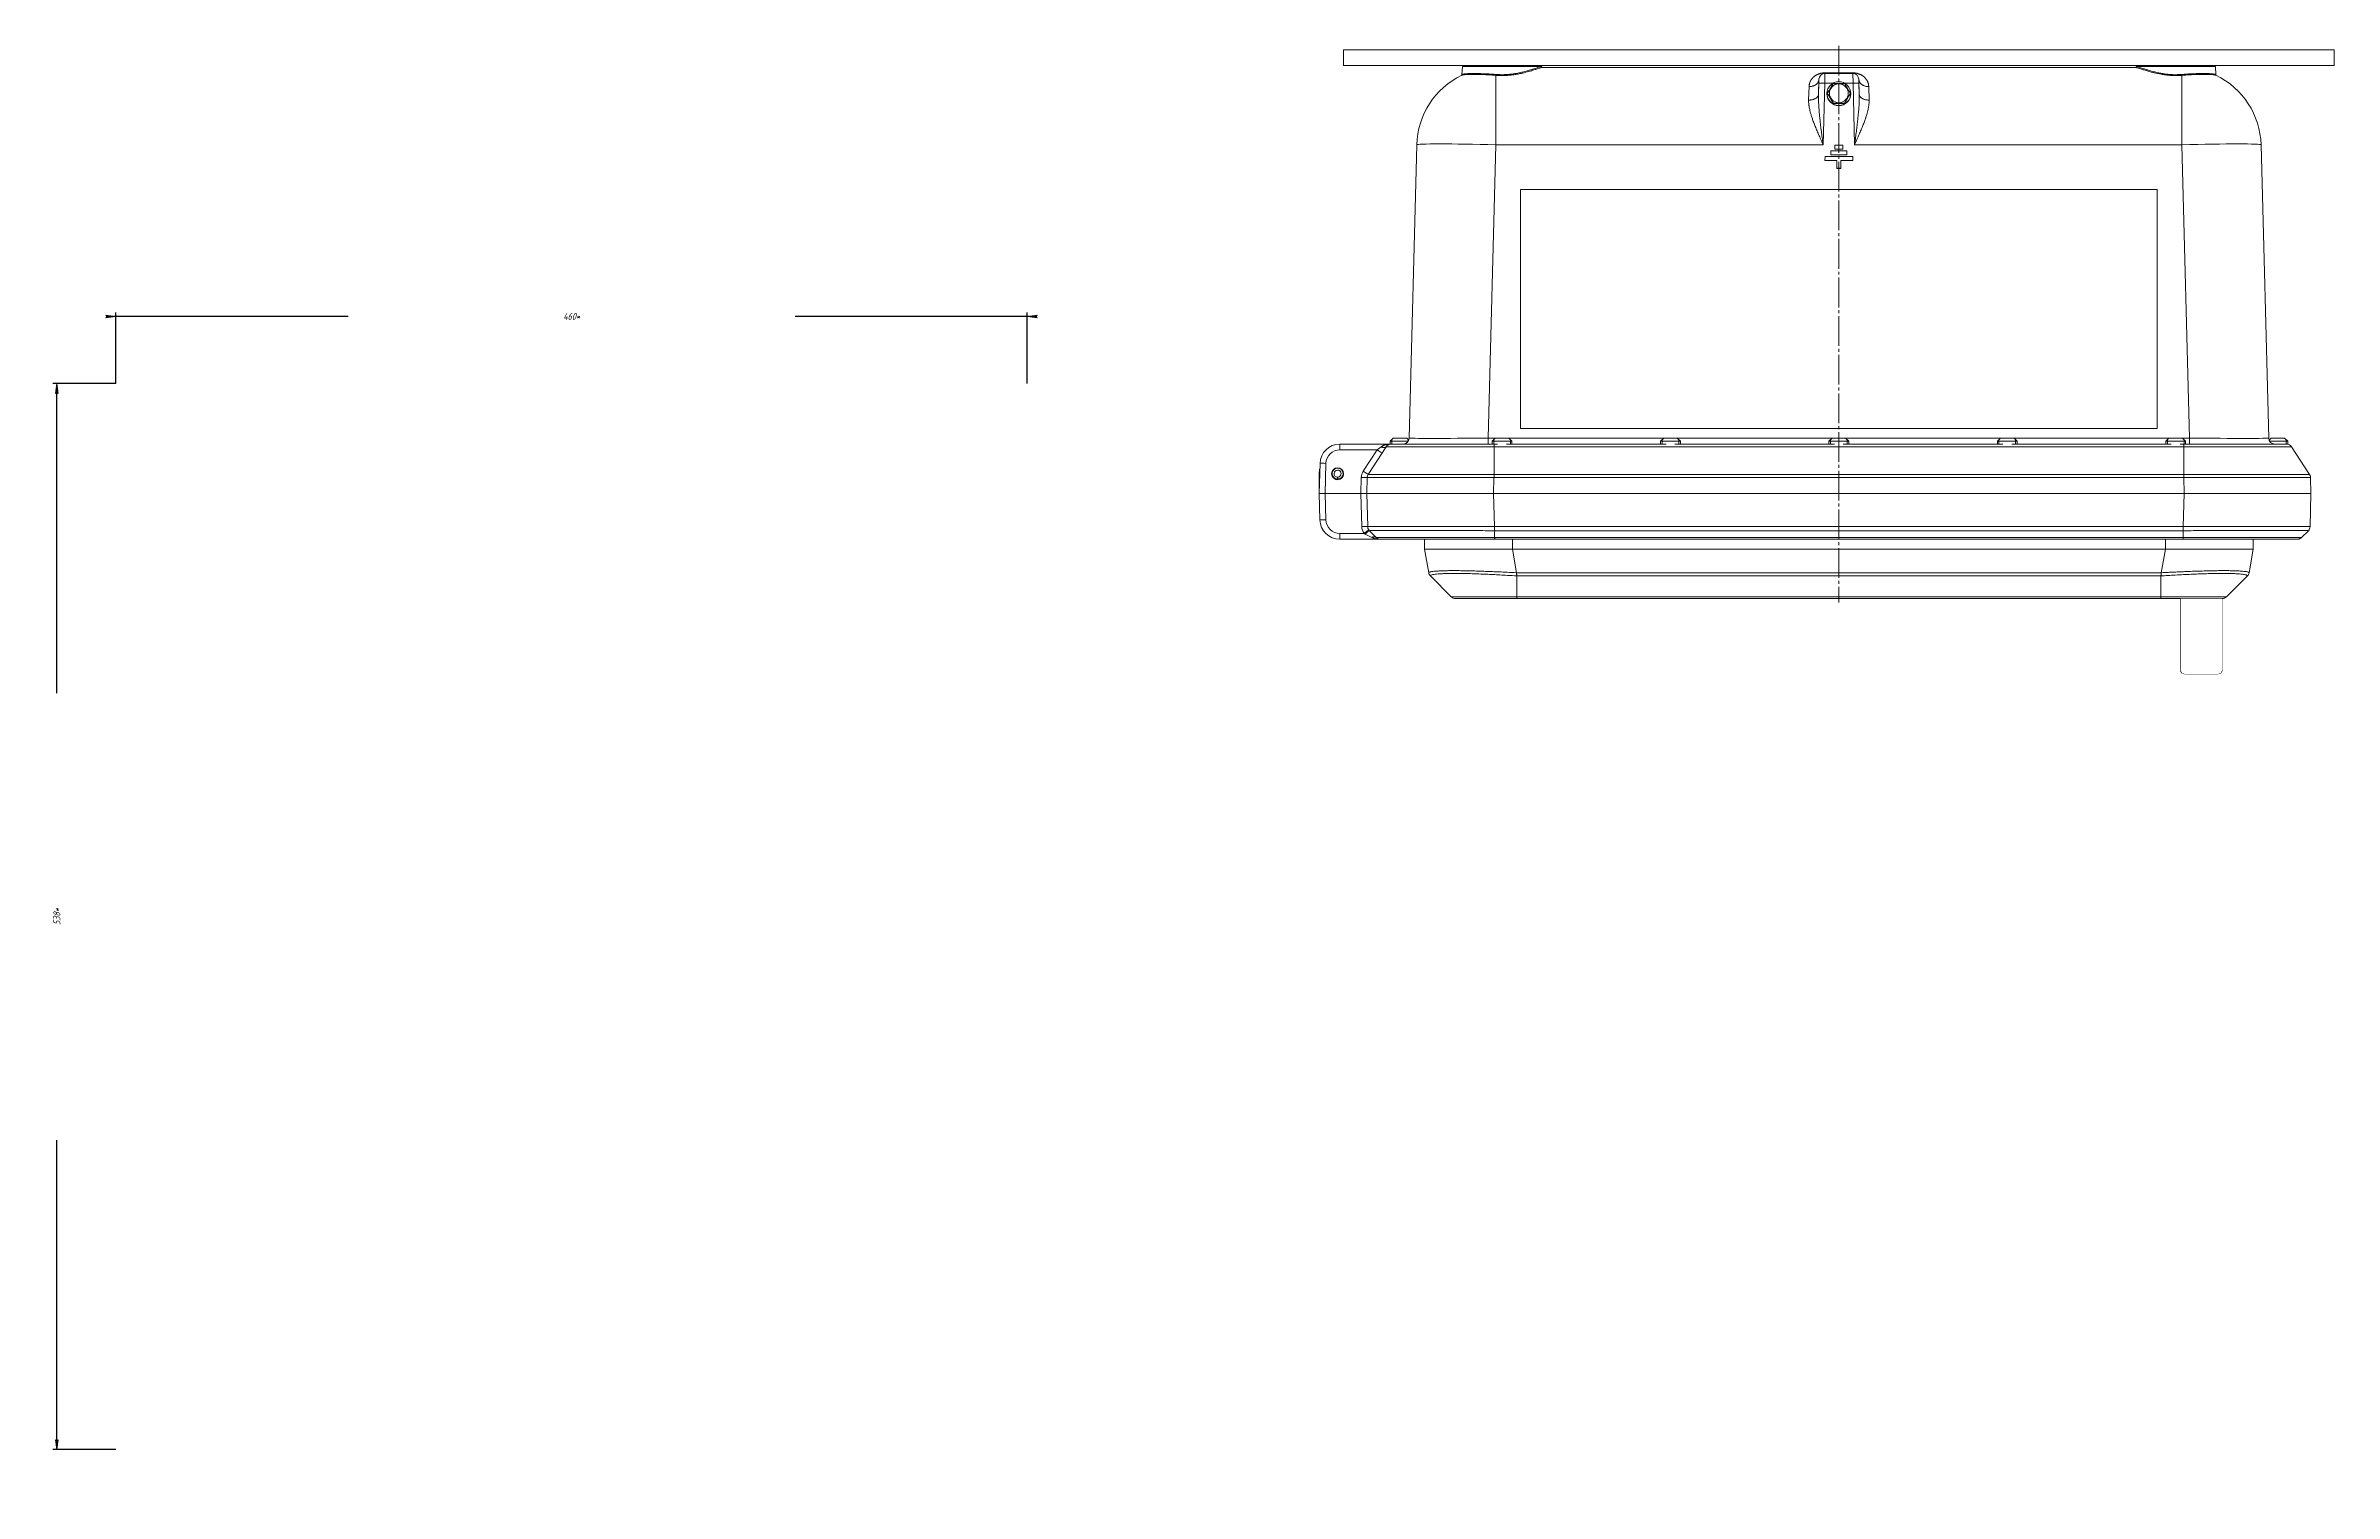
# Model space of a CAD drawing. Header units: millimetres. Extents: x -1133 to 1382, y -1174 to 1187.
# Drawn here: x -905 to 250, y -1174 to -443 of the extents above; entities that cross this region are included whole.
import ezdxf

# ---------------------------------------------------------------- set-up
doc = ezdxf.new("R2010")
doc.units = ezdxf.units.MM
for name, pattern in [('K5LT_AUXILIARY', [0]), ('K5LT_AXLED', [19.5, 15, -1.5, 1.5, -1.5]), ('K5LT_THIN', [0])]:
    doc.linetypes.add(name, pattern=pattern)
doc.styles.add('KDIMTEXTSTYLE', font='GOST_AU.SHX', dxfattribs={"width": 0.96, "oblique": 15, "height": 5})
doc.dimstyles.new('KDIMSTYLE (1.00)', dxfattribs={"dimtxt": 5, "dimasz": 1, "dimexe": 2, "dimexo": 0, "dimgap": 1, "dimtad": 1, "dimtxsty": 'KDIMTEXTSTYLE', "dimsah": 1, "dimcen": 0, "dimdle": 1, "dimadec": 0, "dimazin": 0, "dimtfac": 0.667, "dimtmove": 0, "dimatfit": 3, "dimfxl": 1, "dimtvp": 1, "dimtolj": 1, "dimtzin": 0, "dimarcsym": 0})

msp = doc.modelspace()

# ---------------------------------------------------------------- blocks, each defined once
blk = doc.blocks.new('U9')
at = {"color": 232, "linetype": 'K5LT_AUXILIARY', "lineweight": 18, "true_color": 0xc52b79}
for p, q in [((160.6859217328554, -516.0369515622767), (-160.6311218951412, -516.0369515622767)), ((-160.6311218951412, -516.0369515622767), (-160.6311218951412, -636.5114622753005)), ((160.6859217328554, -516.0369515622767), (160.6859217328554, -636.5114622753003)), ((160.6859217328554, -636.5114622753003), (-160.6311218951412, -636.5114622753005))]:
    blk.add_line(p, q, dxfattribs=at)
blk = doc.blocks.new('U10')
at = {"color": 7, "linetype": 'K5LT_THIN', "lineweight": 18}
for p, q in [((-4.016188170662834, -496.3861642768337), (-4.016188170662834, -498.3854789267848)), ((3.983811829337167, -496.3861642768337), (-4.016188170662834, -496.3861642768337)), ((2.014427311355842, -493.5871167650023), (-1.985572688644158, -493.5871167650023)), ((-1.985572688644158, -493.5871167650023), (-1.985572688644158, -495.5864314149534)), ((-1.985572688644158, -495.5864314149534), (2.014427311355842, -495.5864314149534)), ((-1.985572688644158, -495.5929756520303), (-1.985572688644158, -495.5864314149534)), ((-1.985572688644158, -495.5929756520303), (2.014427311355842, -495.5929756520303)), ((2.014427311355842, -495.5864314149534), (2.014427311355842, -493.5871167650023)), ((2.014427311355842, -495.5929756520303), (2.014427311355842, -495.5864314149534)), ((3.983811829337167, -498.3854789267848), (3.983811829337167, -496.3861642768337)), ((-7.003525467160633, -499.3851362517603), (-7.005770306377789, -501.3844509017114)), ((-7.005770306377789, -501.3844509017114), (-1.013691265406313, -501.3844509017114)), ((-7.005770306377789, -501.3909951387884), (-7.005770306377789, -501.3844509017114)), ((-7.005770306377789, -501.3909951387884), (-1.013691265406313, -501.3909951387884)), ((6.998334835036341, -499.3851362517603), (-7.003525467160633, -499.3851362517603)), ((-4.016188170662834, -498.3920231638617), (-4.016188170662834, -498.3854789267848)), ((-4.016188170662834, -498.3854789267848), (3.983811829337167, -498.3854789267848)), ((-4.016188170662834, -498.3920231638617), (3.983811829337167, -498.3920231638617)), ((-1.013691265406313, -501.3844509017114), (-1.013691265406313, -505.2768199099397)), ((-1.013691265406313, -505.2833641470168), (-1.013691265406313, -505.2768199099397)), ((-1.013691265406313, -505.2768199099397), (0.9863087345936867, -505.2768199099397)), ((-1.013691265406313, -505.2833641470168), (0.9863087345936867, -505.2833641470168)), ((0.9863087345936872, -501.3844509017114), (6.99833483503634, -501.3844509017114)), ((0.9863087345936867, -505.2768199099397), (0.9863087345936872, -501.3844509017114)), ((0.9863087345936872, -501.3909951387884), (6.99833483503634, -501.3909951387884)), ((0.9863087345936867, -505.2833641470168), (0.9863087345936867, -505.2768199099397)), ((3.983811829337167, -498.3920231638617), (3.983811829337167, -498.3854789267848)), ((6.99833483503634, -501.3844509017114), (6.998334835036341, -499.3851362517603)), ((6.99833483503634, -501.3909951387884), (6.99833483503634, -501.3844509017114))]:
    blk.add_line(p, q, dxfattribs=at)
blk = doc.blocks.new('U8')
at = {"color": 7, "linetype": 'K5LT_THIN', "lineweight": 18}
for p, q in [((-250.0000000000001, -453.4322141840751), (-250.0000000000001, -445.4322141840751)), ((-250.0000000000001, -445.4322141840751), (250, -445.4322141840752)), ((250, -453.4322141840752), (250, -445.4322141840752)), ((-250.0000000000001, -453.4322141840751), (250, -453.4322141840752)), ((-190.2405358591858, -458.0219117915515), (-190.0248324840199, -453.9060462059537)), ((-190.2405358591858, -458.0219117915515), (-190.0248324840199, -453.9060462059537)), ((-190.0248324840199, -453.9060462059537), (-170, -453.9060462059537)), ((-173.0584000649869, -458.3349925380784), (-173.0584000649873, -493.3851362517603)), ((-170, -453.9060462059537), (-149.9751675159802, -453.9060462059537)), ((-150.195972939319, -453.9583821621966), (-149.9724247047368, -453.9583821621966)), ((-149.9724247047368, -453.9583821621966), (-149.9751675159802, -453.9060462059537)), ((-149.9724247047368, -453.9583821621966), (-149.9751675159802, -453.9060462059537)), ((-149.7022315343224, -454.4322141840752), (149.7022315343226, -454.4322141840752)), ((-149.4731099373595, -454.4322141840752), (-149.7022315343224, -454.4322141840752)), ((-149.4731099373595, -454.4322141840752), (-149.4731413493691, -454.4322141840752)), ((-10.07650136216165, -460.3536833391516), (-10.27669071742461, -467.9986063843093)), ((-10.12750227026943, -462.3013294425358), (-10.07650136216165, -460.3536833391516)), ((-7.128530295342761, -462.3013294425358), (-7.07752938723501, -457.4322141840752)), ((-7.077529387234978, -457.0988808507419), (7.077529387234906, -457.0988808507419)), ((-7.077529387234978, -457.0988808507419), (-7.07752938723501, -457.4322141840752)), ((-7.07752938723501, -457.4322141840752), (7.077529387234898, -457.4322141840752)), ((7.077529387234906, -457.0988808507419), (7.077529387234898, -457.4322141840752)), ((7.128530295342642, -462.3013294425358), (7.077529387234898, -457.4322141840752)), ((10.12750227026933, -462.3013294425358), (10.07650136216162, -460.3536833391516)), ((10.07650136216162, -460.3536833391516), (10.27669071742458, -467.9986063843093)), ((149.5304704810344, -454.4322141840752), (149.4731099373595, -454.4322141840752)), ((149.7022315343226, -454.4322141840752), (149.4731099373595, -454.4322141840752)), ((149.9724247047368, -453.9583821621967), (149.9751675159801, -453.9060462059538)), ((149.9724247047368, -453.9583821621967), (149.9751675159801, -453.9060462059538)), ((149.9724247047368, -453.9583821621967), (150.1959729393189, -453.9583821621967)), ((149.9751675159801, -453.9060462059538), (170, -453.9060462059538)), ((170, -453.9060462059538), (190.0248324840198, -453.9060462059538)), ((173.0584000649872, -493.3851362517603), (173.058400064988, -458.33499253184)), ((190.2405358591857, -458.0219117915516), (190.0248324840198, -453.9060462059538)), ((190.2405358591857, -458.0219117915516), (190.0248324840198, -453.9060462059538)), ((-15.07478798703944, -464.0238447739151), (-15.27497734236168, -470.819331925062)), ((-10.27669071742461, -467.9986063843093), (-10.12750227026943, -462.3013294425358)), ((-7.942488422520869, -493.3851362517603), (-7.128530295342761, -462.3013294425358)), ((-7.128530295342761, -462.3013294425358), (-2.875835000612539, -462.3013294425358)), ((-5.999999999999945, -467.5654126334804), (-5.999999999999945, -467.607295750773)), ((-5.999999999999945, -467.607295750773), (-5.999999999999945, -467.6491788680656)), ((-5.77350269189621, -467.5340002955109), (-5.773502691896209, -467.4447609729164)), ((-5.77350269189621, -467.5340002955109), (-2.886751345948082, -472.5322869203886)), ((-2.886751345948082, -472.5322869203886), (-2.886751345948081, -472.4430475977942)), ((-2.886751345948082, -472.5322869203886), (2.88675134594818, -472.5322869203886)), ((2.875835000612647, -462.3013294425358), (7.128530295342642, -462.3013294425358)), ((2.88675134594818, -472.5322869203886), (5.773502691896331, -467.5340002955109)), ((2.88675134594818, -472.5322869203886), (2.886751345948181, -472.4430475977942)), ((5.773502691896331, -467.5340002955109), (5.773502691896332, -467.4447609729164)), ((6.000000000000055, -467.5654126334805), (6.000000000000055, -467.6072957507731)), ((6.000000000000055, -467.6072957507731), (6.000000000000055, -467.6491788680656)), ((7.942488422520727, -493.3851362517603), (7.128530295342642, -462.3013294425358)), ((10.27669071742458, -467.9986063843093), (10.12750227026933, -462.3013294425358)), ((15.07478798703936, -464.0238447739151), (15.27497734236159, -470.819331925062)), ((-216.9234986378384, -641.5107450289988), (-213.0446930640096, -493.3851362517603)), ((-176.9372056388161, -641.5107450289988), (-173.0584000649873, -493.3851362517603)), ((-173.0584000649873, -493.3851362517603), (-7.942488422520869, -493.3851362517603)), ((7.942488422520727, -493.3851362517603), (173.0584000649872, -493.3851362517603)), ((176.937205638816, -641.5107450289988), (173.0584000649872, -493.3851362517603)), ((216.9234986378383, -641.5107450289988), (213.0446930640095, -493.3851362517603)), ((-251.8537832515536, -647.3536833391515), (-251.8537832515536, -644.4322141840751)), ((-226.5, -644.4322141840751), (-251.8537832515536, -644.4322141840751)), ((-228.4835348660084, -645.795707859131), (-237.5511398789901, -659.7158883746519)), ((-233.0275915390801, -647.3536833391515), (-230.9966461036799, -645.7947756671284)), ((-228.4829256236953, -645.7947750881106), (-228.4835348660084, -645.795707859131)), ((-226.5, -643.032214184075), (-224.9, -641.4322141840751)), ((-226.5000000000006, -644.4795450626718), (-226.5, -643.032214184075)), ((-226.5, -643.032214184075), (-217.3847516340004, -643.032214184075)), ((-216.5, -644.4322141840751), (-225.9692033727389, -644.4322141840751)), ((-225.9692033727389, -644.4322141840751), (-174.0027003076461, -644.4322141840751)), ((-225.6881011845, -643.032214184075), (-225.6881011845, -642.2258396140913)), ((-225.6881011844978, -644.4322141840751), (-225.6881011845, -643.032214184075)), ((-224.9, -641.4322141840751), (-218.1, -641.4322141840751)), ((-217.0956010422278, -642.4366131418471), (-218.1, -641.4322141840751)), ((-217.3118988155, -642.2258396140915), (-217.3118988155, -643.032214184075)), ((-176.9372056388161, -644.4322141840751), (-176.9372056388161, -641.5107450289988)), ((-173.4785308449238, -641.5107450289988), (-176.9372056388161, -641.5107450289988)), ((-175.0000000000001, -643.032214184075), (-173.4000000000001, -641.4322141840751)), ((-175.0000000000001, -643.032214184075), (-165.0000000000001, -643.032214184075)), ((-174.9999999999998, -644.4322141840751), (-175.0000000000001, -643.032214184075)), ((-172.2419235520098, -644.4322141840751), (-174.9999999999998, -644.4322141840751)), ((-174.1881011845, -643.032214184075), (-174.1881011845001, -642.2258396140915)), ((-174.1881011844994, -644.4322141840751), (-174.1881011845, -643.032214184075)), ((174.0361144111067, -645.7947750881106), (-174.0361169028382, -645.7949218093993)), ((-174.0361157342061, -659.7158859155738), (-174.0361169028382, -645.7949218093993)), ((-173.4000000000001, -641.4322141840751), (-166.6000000000001, -641.4322141840751)), ((-165, -644.4322141840751), (-167.7580764479902, -644.4322141840751)), ((-165.0000000000001, -643.032214184075), (-166.6000000000001, -641.4322141840751)), ((-88.4785308449238, -641.5107450289988), (-166.5214691550763, -641.5107450289988)), ((-165.8118988155, -643.032214184075), (-165.8118988155001, -642.2258396140915)), ((-165.8118988155, -644.4322141840751), (-165.8118988155, -643.032214184075)), ((-89.18810118450008, -644.4322141840752), (-165.8118988155, -644.4322141840751)), ((-165, -644.4322141840751), (-165.0000000000001, -643.032214184075)), ((-90.00000000000006, -643.032214184075), (-88.40000000000005, -641.4322141840751)), ((-90.00000000000006, -643.032214184075), (-80.00000000000006, -643.032214184075)), ((-90.00000000000011, -644.4322141840752), (-90.00000000000006, -643.032214184075)), ((-87.2419235520181, -644.4322141840752), (-90.00000000000011, -644.4322141840752)), ((-89.18810118450008, -643.032214184075), (-89.18810118450006, -642.2258396140915)), ((-89.18810118450008, -644.4322141840752), (-89.18810118450008, -643.032214184075)), ((-88.40000000000005, -641.4322141840751), (-81.60000000000005, -641.4322141840751)), ((-80.00000000000011, -644.4322141840752), (-82.75807644798199, -644.4322141840752)), ((-80.00000000000006, -643.032214184075), (-81.60000000000005, -641.4322141840751)), ((-3.478530844923797, -641.5107450289988), (-81.5214691550763, -641.5107450289988)), ((-80.81189881550009, -643.032214184075), (-80.81189881550006, -642.2258396140915)), ((-80.81189881550009, -644.4322141840752), (-80.81189881550009, -643.032214184075)), ((-4.18810118450005, -644.4322141840752), (-80.81189881550009, -644.4322141840752)), ((-80.00000000000011, -644.4322141840752), (-80.00000000000006, -643.032214184075)), ((-5.00000000000005, -643.032214184075), (-3.400000000000049, -641.4322141840751)), ((-5.00000000000005, -643.032214184075), (4.99999999999995, -643.032214184075)), ((-5.000000000000065, -644.4322141840752), (-5.00000000000005, -643.032214184075)), ((-2.241923552017403, -644.4322141840752), (-5.000000000000065, -644.4322141840752)), ((-4.18810118450005, -643.032214184075), (-4.18810118450005, -642.2258396140915)), ((-4.18810118450005, -644.4322141840752), (-4.18810118450005, -643.032214184075)), ((-3.400000000000049, -641.4322141840751), (3.399999999999951, -641.4322141840751)), ((4.999999999999964, -644.4322141840752), (2.241923552017308, -644.4322141840752)), ((4.99999999999995, -643.032214184075), (3.399999999999951, -641.4322141840751)), ((81.52146915507623, -641.5107450289988), (3.478530844923699, -641.5107450289988)), ((4.188101184499947, -643.032214184075), (4.188101184499951, -642.2258396140915)), ((4.188101184499948, -644.4322141840752), (4.188101184499947, -643.032214184075)), ((80.81189881549996, -644.4322141840752), (4.188101184499948, -644.4322141840752)), ((4.999999999999964, -644.4322141840752), (4.99999999999995, -643.032214184075)), ((79.99999999999997, -643.0322141840751), (81.59999999999998, -641.4322141840751)), ((79.99999999999997, -643.0322141840751), (89.99999999999997, -643.0322141840751)), ((79.99999999999997, -644.4322141840752), (79.99999999999997, -643.0322141840751)), ((82.75807644798361, -644.4322141840752), (79.99999999999997, -644.4322141840752)), ((80.81189881549997, -643.0322141840751), (80.81189881549997, -642.2258396140915)), ((80.81189881549996, -644.4322141840752), (80.81189881549997, -643.0322141840751)), ((81.59999999999998, -641.4322141840751), (88.39999999999998, -641.4322141840751)), ((89.99999999999997, -644.4322141840752), (87.24192355201694, -644.4322141840752)), ((89.99999999999997, -643.0322141840751), (88.39999999999998, -641.4322141840751)), ((166.5214691550762, -641.5107450289988), (88.47853084492372, -641.5107450289988)), ((89.18810118449997, -643.0322141840751), (89.18810118449997, -642.2258396140915)), ((89.18810118449997, -644.4322141840752), (89.18810118449997, -643.0322141840751)), ((165.8118988154999, -644.4322141840753), (89.18810118449997, -644.4322141840752)), ((89.99999999999997, -644.4322141840752), (89.99999999999997, -643.0322141840751)), ((165, -643.0322141840751), (166.6, -641.4322141840751)), ((165, -643.0322141840751), (175, -643.0322141840751)), ((165, -644.4322141840753), (165, -643.0322141840751)), ((167.7580764479831, -644.4322141840753), (165, -644.4322141840753)), ((165.8118988155, -643.0322141840751), (165.8118988155, -642.2258396140915)), ((165.8118988154999, -644.4322141840753), (165.8118988155, -643.0322141840751)), ((166.6, -641.4322141840751), (173.4, -641.4322141840751)), ((175, -644.4322141840753), (172.2419235520167, -644.4322141840753)), ((175, -643.0322141840751), (173.4, -641.4322141840751)), ((176.937205638816, -641.5107450289988), (173.4785308449237, -641.5107450289988)), ((173.9750102295907, -644.4322141840753), (225.9692033727401, -644.4322141840753)), ((174.0361144111067, -645.7947750881106), (174.036125396377, -645.795707859131)), ((174.036125396377, -645.795707859131), (174.0361179495234, -659.7158854539432)), ((174.1881011845, -643.0322141840751), (174.1881011845, -642.2258396140915)), ((174.1881011844517, -644.4322141840753), (174.1881011845, -643.0322141840751)), ((175, -644.4322141840753), (175, -643.0322141840751)), ((176.937205638816, -644.4322141840753), (176.937205638816, -641.5107450289988)), ((225.9692033727401, -644.4322141840753), (216.5, -644.4322141840753)), ((217.0956032477486, -642.4366109363264), (218.1, -641.4322141840751)), ((217.3118988155, -642.2258396140915), (217.3118988155, -643.0322141840751)), ((217.3847582917125, -643.0322141840751), (226.5, -643.0322141840751)), ((218.1, -641.4322141840751), (224.9, -641.4322141840751)), ((226.5, -643.0322141840751), (224.9, -641.4322141840751)), ((225.6881011845, -643.0322141840751), (225.6881011845, -642.2258396140915)), ((225.6881011844999, -644.4322141840753), (225.6881011845, -643.0322141840751)), ((226.4999999999999, -644.4795488945977), (226.5, -643.0322141840751)), ((237.5511385089821, -659.7158859155741), (228.4830203612889, -645.7949218093994)), ((-261.8503565013091, -654.1704447009964), (-262.25, -669.4322141840751)), ((-258.8513845263824, -654.1704447009963), (-259.2510280250733, -669.4322141840751)), ((-233.0275915390801, -647.3536833391515), (-251.8537832515536, -647.3536833391515)), ((-240.0648612444599, -658.1569807026287), (-233.0275915390801, -647.3536833391515)), ((-262.25, -669.4322141840751), (-262.3028787417725, -659.1932968584097)), ((-262.25, -669.4322141840751), (-261.9027283444475, -682.6939836671538)), ((-259.2510280250733, -669.4322141840751), (-262.25, -669.4322141840751)), ((-259.2510280250733, -669.4322141840751), (-258.9037563695208, -682.6939836671538)), ((-241.2489719749267, -669.4322141840751), (-259.2510280250733, -669.4322141840751)), ((-253.1914744674644, -662.0990764600372), (-253.2099828063661, -662.345239418382)), ((-253.1914744674644, -662.0990764600372), (-253.1200119445758, -661.1486169866898)), ((-252.8062746983167, -661.1447828256793), (-252.7116059894142, -662.0932120208267)), ((-252.7116059894142, -662.0932120208267), (-252.6870873959343, -662.338849150031)), ((-241.0353624633736, -661.274796046675), (-241.2489719749267, -669.4322141840751)), ((-241.2489719749267, -669.4322141840751), (-240.8124767222735, -686.1012953733681)), ((-238.2500000000001, -669.4322141840751), (-241.2489719749267, -669.4322141840751)), ((-238.0363909497194, -661.274813661958), (-238.2500000000001, -669.4322141840751)), ((-238.0363909497194, -661.274813661958), (-238.2500000000001, -669.4322141840751)), ((-238.2500000000001, -669.4322141840751), (-237.8135066985853, -686.1012208585746)), ((-238.2500000000001, -669.4322141840751), (-174.2719312015644, -669.4322141840751)), ((-238.2500000000001, -669.4322141840751), (-237.8135066985853, -686.1012208585746)), ((-238.2500000000001, -669.4322141840751), (-237.8135066985853, -686.1012208585746)), ((-174.2719312015644, -669.4322141840751), (-238.2500000000001, -669.4322141840751)), ((-174.0583219550508, -661.2748061681237), (-174.2719312015644, -669.4322141840751)), ((174.2719312015642, -669.4322141840752), (-174.2719312015644, -669.4322141840751)), ((-174.2719312015644, -669.4322141840751), (-173.8354395843423, -686.1011565418503)), ((174.2719312015642, -669.4322141840752), (-174.2719312015644, -669.4322141840751)), ((174.0583221512836, -661.274813661958), (-174.0583219550508, -661.2748061681237)), ((174.0361179495234, -659.7158854539432), (-174.0361157342061, -659.7158859155738)), ((174.2719312015642, -669.4322141840752), (173.8354379001495, -686.1012208585746)), ((174.0583221512836, -661.274813661958), (174.2719312015642, -669.4322141840752)), ((174.2719312015642, -669.4322141840752), (238.2499999999999, -669.4322141840752)), ((238.2499999999999, -669.4322141840752), (174.2719312015642, -669.4322141840752)), ((238.2499999999999, -669.4322141840752), (237.8135083827779, -686.1011565418504)), ((238.0363907534864, -661.2748061681237), (238.2499999999999, -669.4322141840752)), ((-251.906155094692, -689.5107450289987), (-251.9061550946919, -692.4322141840751)), ((-239.6394676758751, -689.5107450289987), (-251.906155094692, -689.5107450289987)), ((-231.4050831168136, -692.4322141840751), (-251.9061550946919, -692.4322141840751)), ((-239.0571734595394, -689.8488096998194), (-235.6477238039087, -691.5535345276348)), ((-237.2270002241476, -687.8060202011834), (-237.2082216052011, -687.8311488271542)), ((-237.2270002241476, -687.8060202011834), (-237.2082216052011, -687.8311488271542)), ((-237.2270002241476, -687.8060202011834), (-237.2082216052011, -687.8311488271542)), ((-237.2270002241476, -687.8060202011834), (-237.2082216052011, -687.8311488271542)), ((-236.9358422517856, -688.1440959227273), (-236.9358567003362, -688.1440884599157)), ((-233.5265128368958, -691.5534253434895), (-236.9358422517856, -688.1440959227273)), ((-231.4057436174912, -692.4322130115587), (-231.4444415864121, -692.4319559914427)), ((-231.4057436174912, -692.4322130115587), (-231.4444415864121, -692.4319559914427)), ((-231.4307509657741, -692.4321043756536), (-231.4444415864121, -692.4319559914427)), ((-231.4307509657741, -692.4321043756536), (-231.4444415864121, -692.4319559914427)), ((-231.4055037547422, -692.4322135930953), (-231.4284998254227, -692.4321227923092)), ((-173.5657420641467, -692.4322141840751), (-231.4050831168136, -692.4322141840751)), ((-209.1183650964578, -692.4322141840751), (-209.1183650964577, -697.4322141840751)), ((173.8354379001495, -686.1012208585746), (-173.8354395843423, -686.1011565418503)), ((173.8041058703175, -688.1440959227274), (-173.8041065418603, -688.1441092653013)), ((-173.8041065418603, -688.1441092653013), (-173.8041065798229, -691.5530971508035)), ((173.8041058871678, -691.5534253434896), (-173.8041065798229, -691.5530971508035)), ((173.6253638683542, -692.4322141840753), (-173.5657420641467, -692.4322141840751)), ((-164.8020162109084, -692.4322141840751), (-164.8020162109083, -697.4322141840751)), ((164.8020162109083, -692.4322141840753), (164.8020162109083, -697.4322141840752)), ((231.4078884602307, -692.4322141840753), (173.6253638683542, -692.4322141840753)), ((173.8041058871678, -691.5534253434896), (173.8041058703175, -688.1440959227274)), ((209.1183650964575, -692.4322141840753), (209.1183650964576, -697.4322141840752)), ((231.5, -692.4322141840753), (231.4050831167895, -692.4322141840753)), ((231.4999999999996, -692.4307932351669), (231.5, -692.4322141840753)), ((236.9358295695258, -688.1441092653015), (233.5268417120077, -691.5530971508035)), ((-209.1183650964577, -697.4322141840751), (-207.0162089363699, -709.3541341967783)), ((-209.1183650964577, -697.4322141840751), (-164.8020162109083, -697.4322141840751)), ((-164.8020162109083, -697.4322141840751), (-162.6999727523771, -709.3534950344896)), ((-164.8020162109083, -697.4322141840751), (164.8020162109083, -697.4322141840752)), ((164.8020162109083, -697.4322141840752), (162.6998600508205, -709.3541341967783)), ((164.8020162109083, -697.4322141840752), (209.1183650964576, -697.4322141840752)), ((209.1183650964576, -697.4322141840752), (207.0163216379264, -709.3534950344897)), ((-207.0163216379265, -709.3534950344897), (-207.0162089363699, -709.3541341967783)), ((-207.0151818862944, -709.3599477329559), (-207.0162089363699, -709.3541341967783)), ((-195.5915637804142, -721.550840982432), (-206.1809844044966, -710.9614203584945)), ((-162.6988349068719, -709.3599476541747), (-162.6999727523771, -709.3534950344896)), ((162.6988349069824, -709.3599477329558), (-162.6988349068719, -709.3599476541747)), ((-162.5346053764371, -710.9603237910067), (-162.534605427733, -710.9615889407746)), ((162.5345939470934, -710.9603238756532), (-162.5346053764371, -710.9603237910067)), ((-162.534605427733, -710.9615889407746), (-162.5346071007414, -721.552176269344)), ((162.5345939470934, -710.9603238756532), (162.534593968505, -710.9614203584945)), ((162.5345902418981, -721.550840982432), (162.534593968505, -710.9614203584945)), ((162.6988349069824, -709.3599477329558), (162.6998600508205, -709.3541341967783)), ((206.1808158221165, -710.9615889407751), (195.5902284934966, -721.552176269344)), ((207.0151814514442, -709.3599476541749), (207.0163216379264, -709.3534950344897)), ((207.0163216379264, -709.3534950344897), (207.0162089363699, -709.3541341967779)), ((-195.5888682555007, -721.5535325309196), (-195.5915637804142, -721.550840982432)), ((-162.4595491214848, -722.4322141840752), (-193.4675498916268, -722.4322141840751)), ((-162.5346070343932, -721.5535342583332), (-162.5346071007414, -721.552176269344)), ((162.534589916493, -721.5535325309197), (-162.5346070343932, -721.5535342583332)), ((162.4328998679632, -722.4322141840752), (-162.4595491214848, -722.4322141840752)), ((193.4675498916146, -722.4322141840753), (162.4328998679632, -722.4322141840752)), ((162.534589916493, -721.5535325309197), (162.5345902418981, -721.550840982432)), ((172.4675498916264, -722.4322141840751), (174.4675498916264, -722.4322141840751)), ((172.4675498916264, -751.2507490230978), (172.4675498916264, -722.4322141840751)), ((191.4675498916264, -722.4322141840751), (174.4675498916264, -722.4322141840751)), ((174.4675498916264, -752.4322141832661), (174.4675498916264, -722.4322141840751)), ((191.4675498916264, -752.4322141832661), (191.4675498916264, -722.4322141840751)), ((191.4675498916264, -722.4322141840751), (193.4675498916146, -722.4322141840753)), ((193.4675498916264, -743.9289641840754), (193.4675498916146, -722.4322141840753)), ((193.4675498916264, -751.2507490230979), (193.4675498916146, -722.4322141840753)), ((195.5888699666243, -721.5535342583332), (195.5902284934966, -721.552176269344)), ((193.4675498916264, -755.9289641840754), (193.4675498916264, -743.9289641840754)), ((172.4675498916264, -758.4322141840753), (172.4675498916264, -751.2507490230978)), ((191.4675498916264, -752.4322141832661), (174.4675498916264, -752.4322141832661)), ((174.4675498916264, -760.4322141840753), (174.4675498916264, -752.4322141832661)), ((191.4675498916264, -760.4322141840753), (174.4675498916264, -760.4322141840753)), ((191.4675498916264, -760.4322141840753), (191.4675498916264, -752.4322141832661)), ((193.4675498916264, -758.4322141840753), (193.4675498916264, -751.2507490230979))]:
    blk.add_line(p, q, dxfattribs=at)
at = {"color": 30, "linetype": 'K5LT_AXLED', "lineweight": 18, "true_color": 0xff8000}
blk.add_line((9.62066912752e-05, -443.4322141863892), (-0.0134208334521411, -724.4322141817613), dxfattribs=at)
at = {"color": 7, "linetype": 'K5LT_THIN', "lineweight": 18}
blk.add_circle((-253.0000000000007, -659.4322141840751), 3, dxfattribs=at)
for centre, radius, start, end in [((-173.0584000649873, -494.4322141840752), 40, 115.5204655563967, 178.5), ((-190.7398508252755, -457.9957446582885), 0.5, 295.8859362803238, 357.0000978726808), ((-190.739850802956, -457.9957446730976), 0.5, 295.8861369730816, 357.0002967566227), ((-189.5255177166426, -453.9322141840752), 0.5000000000000001, 90.00000000000092, 177.0000000000009), ((-189.5255177166426, -453.9322141840752), 0.5000000000000001, 90.00000000000092, 177.0000000000009), ((-150.4744822833575, -453.9322141840752), 0.5000000000000001, 2.999999999999101, 89.9999999999991), ((-150.4744822833575, -453.9322141840752), 0.5000000000000001, 2.999999999999101, 89.9999999999991), ((-149.4731099373595, -453.9322141840752), 0.5, 183.0000000000032, 270.0000000000032), ((-149.4731099373595, -453.9322141840752), 0.5, 182.9999999999968, 269.9999999999968), ((-7.07752938723501, -460.4322141840752), 3, 89.99999999999994, 178.5), ((-7.077529387234973, -460.4322141840752), 3, 90, 178.5), ((-7.0775275458981, -460.4322160742607), 3, 90.00003516692249, 178.4999648330742), ((-7.0775275458981, -460.4322160742606), 3, 90.00003516692178, 178.4999648330752), ((7.077529387234904, -460.4322141840752), 3, 1.500000000000008, 89.9999999999999), ((7.077527545898043, -460.4322160742606), 3, 1.500035166924689, 89.99996483307875), ((149.4731099373595, -453.9322141840752), 0.5, 270, 356.9999999999999), ((149.4731099373595, -453.9322141840752), 0.5, 270, 356.9999999999999), ((150.4744822833574, -453.9322141840752), 0.5000000000000001, 90.00000000000092, 177.0000000000009), ((150.4744822833574, -453.9322141840752), 0.5000000000000001, 90.00000000000092, 177.0000000000009), ((189.5255177166425, -453.9322141840752), 0.5000000000000001, 2.999999999999101, 89.9999999999991), ((189.5255177166425, -453.9322141840752), 0.5000000000000001, 2.999999999999101, 89.9999999999991), ((190.7398508252752, -457.9957446582887), 0.5000000000000001, 182.999902127314, 244.1140637196926), ((190.7398508029559, -457.9957446730978), 0.5, 182.9997032433822, 244.1138630269316), ((173.0584000649872, -494.4322141840752), 40, 1.500000000000008, 64.47953430825682), ((-251.8537832515536, -654.4322141840751), 10, 90.0000000000003, 178.5000000000002), ((-251.8537832515536, -654.4322141840751), 10, 90.0000000000003, 178.5000000000002), ((-225.9692033727403, -647.4322141840751), 3, 90.0000000000001, 146.9197722804985), ((-225.9692033727403, -647.4322141840751), 3, 100.1911203717839, 117.1168197477465), ((-225.9692033727403, -647.4322141840751), 3, 100.1911203890643, 117.1168059684619), ((-219.9224706127651, -641.4322141840751), 3, 270, 358.5), ((219.9224706127649, -641.4322141840753), 3, 181.5, 270), ((225.9692033727402, -647.4322141840753), 3, 33.0802277195015, 89.9999999999999), ((-253.3703984706891, -659.3061315608169), 8.933192904183917, 163.0767956776773, 179.276280696471), ((-251.8537832515536, -654.3536833391515), 7, 90, 178.5), ((-252.9850556518904, -659.3536833391518), 2.75314222582642, 275.7001728705532, 265.7001728705533), ((-252.9850556518904, -659.3536833391518), 1.8, 275.7001728705532, 265.7001728705533), ((-235.0374185135203, -661.4318577365221), 6, 146.9197722804988, 178.5000000000004), ((-252.9850556518904, -659.3536833391518), 3.000000000000001, 169.9888891297804, 265.7001728705533), ((-252.9850556518904, -659.3536833391515), 3, 265.7001728705536, 275.7001728705525), ((-252.9850556518904, -659.3536833391515), 2.753142225826417, 265.700172870553, 275.700172870553), ((-252.9850556518904, -659.3536833391515), 1.8, 265.7001728705542, 275.7001728705526), ((-252.9850556518904, -659.3536833391518), 3, 275.7001728705532, 348.4620998264344), ((-235.0374185135204, -661.3533268915985), 3, 146.9197722804987, 178.5000000000004), ((-235.0374185135203, -661.3533268915985), 3, 146.9197722804989, 178.5000000000006), ((-235.0374185135204, -661.3533268915986), 3, 146.9197722804984, 178.4999999999999), ((-235.0374442572409, -661.3533410499384), 3, 161.6826371441263, 169.1273211850408), ((-235.0374635895468, -661.353341694371), 2.999954188006564, 146.9179705653574, 164.297461996), ((235.037444257242, -661.3533410499381), 3, 10.87267881536627, 33.08133829367422), ((235.0374185135203, -661.3533268915987), 3, 1.499999999999907, 33.0802277195015), ((-251.9061550946919, -682.4322141840751), 9.999999999999993, 181.5000000000001, 269.9999999999999), ((-251.906155094692, -682.4322141840751), 10, 181.5000000000001, 270), ((-251.906155094692, -682.5107450289988), 7, 181.5, 270), ((-234.8145327724202, -685.9442336835209), 6, 181.5000000000001, 216.4711934795976), ((-234.8145327724202, -686.0227645284444), 3, 181.5000000000002, 225.0000000000002), ((-234.8145327724201, -686.0227645284444), 3, 181.5000000000001, 216.4711934795977), ((-234.8145327724201, -686.0227645284444), 3, 216.4711934773969, 216.4712130826996), ((-234.8145327724201, -686.0227645284444), 3, 217.0703213517426, 219.2911330578474), ((-234.8145327724201, -686.0227645284444), 3, 217.0703213517422, 219.2911330578471), ((-231.4050831167895, -689.4322141840751), 3, 225.0000000000002, 270.0000000000002), ((-231.4050831167894, -689.4322141840751), 3, 269.2482870353734, 269.5527692669315), ((-231.4050831167895, -689.4322141840751), 3, 269.2482870355265, 269.3232085809285), ((-231.4050831167895, -689.4322141840751), 3, 269.9464219980355, 270), ((231.4050831167893, -689.4322141840753), 3, 270.0000000000005, 315.0000000000003), ((234.8145327724201, -686.0227645284446), 3, 314.9999999999998, 358.4999999999999), ((-204.0607605337484, -708.8390035419536), 3, 190.0000000000003, 225.0000000000003), ((204.0607605337482, -708.8390035419537), 3, 314.9999999999998, 349.9999999999998), ((-193.4675498916268, -719.4322141840751), 3, 225.0000000000003, 270.0000000000003), ((193.4675498916267, -719.4322141840753), 3, 269.9999999999998, 314.9999999999998), ((174.4675498916264, -758.4322141840753), 2, 180, 270), ((191.4675498916264, -758.4322141840753), 2, 270, 0)]:
    blk.add_arc(centre, radius, start, end, dxfattribs=at)
for centre, major_axis, ratio, start_param, end_param in [((5.54e-14, -467.5654126334803), (-6, 7.347880794884119e-16), 0.9996573249755573, 4.71238898038469, 6.283185307179586), ((5.54e-14, -467.5654126334803), (-6, 7.347880794884119e-16), 0.9996573249755573, 3.141592653589765, 4.71238898038469), ((149.7022315343233, -453.9322141840752), (-9.184850993605148e-17, -0.5), 0.9888379780734124, 1.8036378885e-06, 1.518436449235067), ((-7.128530295342757, -462.3798602874595), (-2.998971974926672, 0.07853084492362028), 0.0261679842649786, 4.713074213061027, 6.283185307179586), ((5.54e-14, -467.5654126334803), (-6, 7.347880794884119e-16), 0.9996573249755573, 0, 3.141592653589765), ((5.52e-14, -467.6072957507729), (-6, 7.347880794884119e-16), 0.9996573249755573, 0, 3.141592653589765), ((5.5e-14, -467.6072957507729), (-6, 7.347880794884119e-16), 0.9996573249755573, 0, 3.141592653589765), ((5.48e-14, -467.6491788680655), (-6, 7.347880794884119e-16), 0.9996573249755573, 0, 3.141592653589765), ((7.128530295342669, -462.3798602874595), (-2.998971974926672, -0.07853084492361953), 0.0261679842649786, 3.141592653589812, 4.711703747708371), ((-173.0584000649873, -494.4322141840752), (-39.9862929990223, 1.047077932314902), 0.0261679842649793, 4.713074213061027, 6.283185307179586), ((173.0584000649872, -494.4322141840752), (-39.9862929990223, -1.047077932314927), 0.0261679842649793, 3.141592653589793, 4.711703747708352), ((-176.9077305356578, -641.4322141840751), (40.015768154651, 0.0785351770010161), 0.0019610448526573, 3.141537450228178, 4.711648544346736), ((176.9077305356577, -641.4322141840753), (-40.015768154651, 0.07853517700103685), 0.0019610448526573, 1.571536762832849, 3.141647856951408), ((-258.8513845263824, -654.2489755459201), (-2.998971974926672, 0.07853084492362161), 0.0261679842649792, 4.713074213061018, 6.283185307179586), ((-240.0648612444599, -658.0784498577051), (2.513721365469788, -1.637438516946729), 0.0219360905324763, 4.726677181013931, 6.283185307179586), ((-233.02759153908, -647.2751524942279), (2.513721365469786, -1.637438516946731), 0.0219360905324763, 4.72667718101394, 6.283185307179586), ((-241.0353624633737, -661.1962652017513), (2.998971974926672, -0.07853084492362064), 0.0261679842649803, 4.713074213061037, 6.283185307179586), ((-258.9037563695208, -682.6154528222303), (2.998971974926672, 0.07853084492362185), 0.0261679842649803, 3.141592653589793, 4.711703747708352), ((-240.8124767222735, -686.1798262182917), (2.998971974926672, 0.07853084492362156), 0.0261679842649802, 0, 1.570111094118559), ((174.4675498916264, -751.2507490230979), (-2, 2.449293598294706e-16), 0.5907325800840972, 0, 1.570796326794893), ((182.9675498916263, -756.8233832912402), (5.000000000000001, -1.224646799147353e-15), 0.5510403867808574, 1.570796326794897, 3.141592653589793), ((182.9675498916263, -756.8233832912402), (5.000000000000001, -1.224646799147353e-15), 0.5510403867808574, 3.141592653589793, 6.283185307179586), ((182.9675498916263, -756.8233832912402), (5.000000000000001, -1.224646799147353e-15), 0.5510403867808574, 0, 1.570796326794897), ((191.4675498916264, -751.2507490230979), (-2, 2.449293598294706e-16), 0.5907325800840972, 1.570796326794899, 3.141592653589797)]:
    blk.add_ellipse(centre, major_axis=major_axis, ratio=ratio, start_param=start_param, end_param=end_param, dxfattribs=at)
blk.add_ellipse((5.63e-14, -467.4292925022794), major_axis=(-4.75, 5.817072295949927e-16), ratio=0.9996573249755576, dxfattribs=at)
for points, knots in [([(-190.2918149611205, -458.33499253184), (-190.1511473051392, -458.2677624750488), (-189.7759737727999, -458.1557132749256), (-188.9456561666352, -458.0286459212142), (-187.9469699981434, -457.9400320425221), (-186.7436126659033, -457.8804386920788), (-185.3457643758199, -457.8501888203074), (-183.7828747062275, -457.8495844768532), (-182.0512323806495, -457.8770064897689), (-180.1818087962156, -457.9334596913009), (-178.1411955970951, -458.0205558007608), (-176.2143437271433, -458.1245403800168), (-174.4928515383262, -458.2331656463062), (-173.5018898149312, -458.3026233484164), (-173.0584000649869, -458.3349925380784)], [0, 0, 0, 0, 1.606925794717129, 2.962858585523104, 4.240486526445135, 5.514706736899358, 6.839854272838587, 8.098114598559476, 9.328721987093973, 10.68224362172622, 11.92826937051057, 13.25922960913546, 14.22462764775801, 15, 15, 15, 15]), ([(-190.2918149611205, -458.33499253184), (-190.2552022577453, -458.3175151419111), (-190.1908633847615, -458.2762054963159), (-190.1160224138389, -458.1984966818914), (-190.0633071500035, -458.1148917204732), (-190.0261364313293, -458.0193731954398), (-190.0149051013075, -457.9489606654441), (-190.0132978912152, -457.9099060546508)], [0, 0, 0, 0, 1.831151020271749, 3.424646148162526, 4.833601338864315, 6.255019592715469, 8, 8, 8, 8]), ([(-190.0132978912152, -457.9099060546508), (-189.8822986428313, -457.8455251498208), (-189.5330413932719, -457.7361112341537), (-188.7752477253126, -457.6121608069715), (-187.8699827445364, -457.5236505577942), (-186.80414413659, -457.4619450900328), (-185.5441433091453, -457.4255037664885), (-184.10632513337, -457.415726717491), (-182.5080439691681, -457.4330349557467), (-180.7838347061655, -457.4773273950015), (-179.0034648894341, -457.5457724879453), (-177.1907821279891, -457.6349138312263), (-175.5104925792682, -457.7340333738955), (-174.0936878720165, -457.8284292728312), (-173.3050834697584, -457.8857923837395), (-172.9848159483398, -457.9099121773493)], [0, 0, 0, 0, 1.618584903313544, 3.029989838003983, 4.281000400068037, 5.562111411167391, 6.875114623745267, 8.180125425269342, 9.4907848962971, 10.82316855503662, 12.10259276743883, 13.2859580411815, 14.50577428411425, 15.3950737508117, 16, 16, 16, 16]), ([(-173.0584000649869, -458.3349925380784), (-173.0083493284482, -458.3383029598695), (-172.8920384727788, -458.3464577465386), (-172.6693289215929, -458.361681210219), (-172.3994610682701, -458.377747985125), (-172.1138384069066, -458.3929573970325), (-171.8521491506066, -458.4051856005244), (-171.6030244128225, -458.4153794889172), (-171.2561605170732, -458.4275196103627), (-170.919863475738, -458.436153558918), (-170.5600734339243, -458.442145524528), (-170.3544996199798, -458.4442648979177), (-170.194242322186, -458.4451557154483), (-170.1027731535987, -458.4454901566839), (-170.0380705860403, -458.4455776541568), (-170, -458.4455777131741), (-169.9044160262536, -458.4455786160829), (-169.7851936804309, -458.4451715792563), (-169.5827616514936, -458.4436266794061), (-169.3263217102392, -458.4406910369219), (-169.052921517212, -458.435299475621), (-168.8222975305678, -458.429196850616), (-168.6612285659027, -458.4244726361729), (-168.3809688766617, -458.4150509502994), (-168.0616884169832, -458.4015991845944), (-167.5424476760434, -458.3753554799143), (-167.0712857043796, -458.3455333686881), (-166.6250985655766, -458.3112185652947), (-166.3442920475046, -458.2879724330094), (-165.950159889453, -458.2530293663541), (-165.347478310772, -458.1925282793252), (-164.4968161324824, -458.0928660792761), (-163.3193218671402, -457.9299206585938), (-161.6535380364473, -457.6490352508429), (-159.2287818395536, -457.1402623395079), (-156.4859099887531, -456.4152915415253), (-153.9896349460273, -455.6485527229752), (-152.1526490815386, -455.0569944025431), (-150.8792829027294, -454.6641039278808), (-150.1057963342113, -454.4691555313236), (-149.7991078465606, -454.4318836343479), (-149.7022315343224, -454.4322141840752)], [0, 0, 0, 0, 0.7915418831969557, 1.846931060921294, 3.535280098438716, 5.040441109241951, 6.342872214101882, 7.645303318961812, 8.947734423821743, 11.77845747491333, 12.90326019622209, 14.57174803036558, 14.98886998890146, 15.40599194743733, 16, 16, 16, 16.26112125306939, 16.32640156633674, 16.55428518898718, 16.96412929246964, 17.07542359111375, 17.18671788975785, 17.40617091968621, 17.84507697954293, 18.06453000947129, 18.83753888316709, 19.14827226266374, 19.30573926015635, 19.62067325514722, 20.2505412451318, 21.00116559476843, 22.03870709538398, 23.64961696836341, 25.94335904546759, 29.6026000118774, 33.08898946106592, 36.04979094401214, 38.72576321493943, 41.22618150522122, 43, 43, 43, 43]), ([(-173.0584000649869, -458.3349925380784), (-173.0518886766928, -458.318556405856), (-173.0394932507034, -458.2792953831578), (-173.022647587352, -458.2045726200179), (-173.0081059278139, -458.1203451345946), (-172.9950346918602, -458.0227442106429), (-172.9879475777594, -457.9497621471852), (-172.9848159483398, -457.9099121773493)], [0, 0, 0, 0, 1.717214696614946, 3.308816999005868, 4.717821590898741, 6.21955056560362, 8, 8, 8, 8]), ([(-172.9848159483398, -457.9099121773493), (-172.3343299636908, -457.9586570909998), (-171.3394929166526, -458.009051534493), (-170.3398396501523, -458.0219144871949), (-170, -458.0219127354093)], [0, 0, 0, 0, 3.300103715785264, 5, 5, 5, 5]), ([(-170, -458.0219127354093), (-169.3252772674877, -458.0223407433649), (-168.0239884801484, -457.9883310181378), (-166.1588253015255, -457.8497736681438), (-164.3561375770448, -457.6366109489046), (-162.5086252894734, -457.3399482412238), (-160.486240433196, -456.926985993877), (-158.3750187379781, -456.4013284000617), (-156.3513951482886, -455.8164149874615), (-154.6489169147625, -455.2759736717189), (-153.3048147297812, -454.8313859626627), (-152.2776144214895, -454.4916854001303), (-151.4511760559519, -454.2302785642124), (-150.8430949049435, -454.0596395733019), (-150.4353683905306, -453.9744320826379), (-150.2605354084696, -453.9583079638793), (-150.195972939319, -453.9583821621966)], [0, 0, 0, 0, 1.191424426785409, 2.298710569108405, 3.335268359365946, 4.486764092068526, 5.785336370579999, 7.334846666453089, 8.959052026522524, 10.50572418223713, 11.81815862994068, 13.02341762277675, 14.12596039363416, 15.29822268949725, 16.23852792753171, 17, 17, 17, 17]), ([(-149.7022315343224, -454.4322141840752), (-149.7424526292697, -454.4323317685088), (-149.8189462018655, -454.4226783827713), (-149.9214282572002, -454.3844213930612), (-150.0076567004389, -454.3295323657882), (-150.0784538116425, -454.2616247737625), (-150.1344043651928, -454.1814256863072), (-150.1790674065026, -454.0807032776282), (-150.1936404361179, -454.0039017556446), (-150.195972939319, -453.9583821621966)], [0, 0, 0, 0, 1.605961981316846, 3.058651064523543, 4.339049972935607, 5.658109880319919, 6.938450935850061, 8.19909041621052, 10, 10, 10, 10]), ([(-15.07478798703944, -464.0238447739151), (-15.07109358844961, -463.9656616642842), (-15.06541327818911, -463.8556057872641), (-15.05661660174408, -463.6960485643899), (-15.04276233259204, -463.5396402099074), (-15.02191227453188, -463.3664633568916), (-14.99071229280592, -463.1564654164299), (-14.94132801348649, -462.8920563663304), (-14.86796092576531, -462.5805303772608), (-14.76774292482475, -462.2393350500687), (-14.64197591296259, -461.8852279003674), (-14.48125218968137, -461.5047277966834), (-14.26829762921107, -461.0801403098216), (-13.99623109706976, -460.6261682652138), (-13.66702578041406, -460.1650711885839), (-13.29804377906386, -459.7273011766105), (-12.90415006868833, -459.3280149217414), (-12.50619374179827, -458.9795110696451), (-12.12247375618074, -458.6856215580977), (-11.74865574184445, -458.4322984721263), (-11.38242136123967, -458.2120496366675), (-11.01764863220957, -458.0174817446789), (-10.66073742269489, -457.848896056616), (-10.31424824597348, -457.7040274833858), (-9.983740403949692, -457.5823734454186), (-9.686169083955747, -457.4858446803043), (-9.427617017688034, -457.4114758166915), (-9.210368323225921, -457.3554166821875), (-9.01115733467568, -457.3089707109972), (-8.813596211489685, -457.2674998787681), (-8.596605573773326, -457.227229203787), (-8.363974769561585, -457.1902560531751), (-8.129918636392755, -457.1596852194717), (-7.911749268489353, -457.1368673632079), (-7.712310069756648, -457.1205934547305), (-7.509416623803725, -457.1084855134133), (-7.300341160874384, -457.1007450631225), (-7.152098707735639, -457.0988714528472), (-7.077529387234978, -457.0988808507419)], [0, 0, 0, 0, 0.6552157988453938, 1.244395153963394, 1.817661545743177, 2.449682163152427, 3.243920159985956, 4.265507719472132, 5.572393310644971, 6.993356593417809, 8.469541207014565, 10.09437165886834, 12.00164157899838, 14.2575757805341, 16.55611681418845, 18.89432356867059, 21.15460223560391, 23.19571379481879, 25.00758385234642, 26.58353799332706, 28.09997044376686, 29.48249781241648, 30.73276420654139, 31.87702740922393, 32.89821224604351, 33.76269540363715, 34.41695190903391, 34.96545583316333, 35.40968182761295, 35.85586926707309, 36.31441354245234, 36.81532207585521, 37.28215826419128, 37.66237105955964, 38.00004383900571, 38.30594964544343, 38.65324907823302, 39, 39, 39, 39]), ([(-15.07478798703944, -464.0238447739151), (-14.83836966443588, -464.0265573015863), (-14.38962566459191, -464.0071256524193), (-13.76535843034584, -463.9151024540963), (-13.20042065767699, -463.7763079190346), (-12.67863626817453, -463.5950709425043), (-12.18539863830155, -463.3669867113337), (-11.73374471817501, -463.0985363529243), (-11.32641020732036, -462.7920417454487), (-10.96825700865081, -462.4508547634289), (-10.67039921812341, -462.0865919699355), (-10.44693127938223, -461.7281738830242), (-10.29871022985252, -461.4119364437297), (-10.20901499811827, -461.1587209919713), (-10.15410980945649, -460.9567308023848), (-10.11888346068686, -460.7860736118403), (-10.09572322507912, -460.6301053533545), (-10.08201248235451, -460.4871237040432), (-10.07760854253092, -460.3965604611369), (-10.07650136216165, -460.3536833391516)], [0, 0, 0, 0, 1.829287964572368, 3.472980953234832, 4.925058784844886, 6.435499221010684, 7.929717852482233, 9.414479564901164, 10.89560843439299, 12.38919947087727, 13.88204148473024, 15.28266545322297, 16.44276843098429, 17.3110260014664, 17.96095095455666, 18.54591862715899, 19.07441987199294, 19.55911366293994, 20, 20, 20, 20]), ([(-7.07752938723501, -457.4322141840752), (-7.093699956384998, -457.4322141842356), (-7.109923988104127, -457.432345635845), (-7.142215045962634, -457.4328681651141), (-7.158269122657686, -457.4332582745523), (-7.190218247673268, -457.4342887892611), (-7.206043744241042, -457.4349268654917), (-7.253157958033276, -457.4371944102626), (-7.284326993979231, -457.4391966018401), (-7.314555422358081, -457.4415923994502)], [2.26552628059e-05, 2.26552628059e-05, 2.26552628059e-05, 2.26552628059e-05, 0.2, 0.2, 0.4, 0.4, 0.6000000000000001, 0.6000000000000001, 1, 1, 1, 1]), ([(15.07478798703936, -464.0238447739151), (15.07109358567252, -463.9656616154053), (15.06541327180594, -463.8556056478011), (15.05661658917579, -463.6960483593223), (15.04276230576486, -463.5396399669874), (15.02191224112444, -463.3664631033911), (14.99071222431463, -463.1564649910912), (14.94132797048986, -462.8920562000266), (14.86796100058491, -462.5805307281038), (14.7677432948658, -462.2393362364716), (14.64197642423047, -461.8852292076839), (14.48125267257714, -461.5047288005342), (14.26829786197535, -461.0801407049038), (13.9962312256118, -460.6261684605071), (13.66702607704904, -460.1650715971556), (13.29804462404129, -459.7273021417971), (12.90415167064006, -459.328016463527), (12.50619609967433, -458.9795130239401), (12.12247684635236, -458.6856238028179), (11.74866007317828, -458.4323012783506), (11.38242678344297, -458.2120527329973), (11.01765374717502, -458.0174842772429), (10.66074214312387, -457.8488981432268), (10.31425351971405, -457.7040296061365), (9.983751199542182, -457.582377283457), (9.686184474987723, -457.4858494691948), (9.427637150091929, -457.4114813169563), (9.210389358839361, -457.3554218548372), (9.011181579807177, -457.3089761005964), (8.813627608032169, -457.2675061709104), (8.59665514661158, -457.2272379494689), (8.364070477841475, -457.1902705051236), (8.130111577667694, -457.1597089744341), (7.911728686892881, -457.1368627529772), (7.711520199157984, -457.1205282079662), (7.507661253403787, -457.1083947120983), (7.298749775657314, -457.1007142507079), (7.151257180625241, -457.098871381897), (7.077529387234906, -457.0988808507419)], [0, 0, 0, 0, 0.6552163490801428, 1.244396182249571, 1.817662310066156, 2.449683165763372, 3.243921328396729, 4.265510529580639, 5.572391330258711, 6.993351594625458, 8.469533392155924, 10.09436750010272, 12.00163999112655, 14.2575759268712, 16.55611540100524, 18.89431869893514, 21.15459310402504, 23.19570169042833, 25.00757004469259, 26.58352159923551, 28.09994532955762, 29.48247506138356, 30.73275640564033, 31.87700989633398, 32.89818671673699, 33.76264132434807, 34.41690325616587, 34.96540163123922, 35.40962897340528, 35.85580531367292, 36.3143207857928, 36.81516362116022, 37.28183339386803, 37.66175899134463, 38.00113176809751, 38.30950439820553, 38.65713599791924, 39, 39, 39, 39]), ([(7.077529387234898, -457.4322141840752), (7.077665981081408, -457.4322141840619), (7.077795377947693, -457.4322141929182), (7.078332772997644, -457.4322142643928), (7.078737273550037, -457.4322143999541), (7.079681384374193, -457.4322149074151), (7.080221085732918, -457.4322153430332), (7.081840790411223, -457.4322170877801), (7.082921394351096, -457.4322188348184), (7.086164083184629, -457.4322258318522), (7.088330970774337, -457.4322351895573), (7.090496425902749, -457.4322422067776), (7.090497763946997, -457.4322422140049), (7.094554441034946, -457.4322597521482), (7.098624090249775, -457.4322932795001), (7.102968541353809, -457.4323214993846), (7.103250686757506, -457.4323244370762), (7.112235247631315, -457.4324023153796), (7.120960286588344, -457.4325159153875), (7.14601156534523, -457.4329514082561), (7.162310738023274, -457.4333687532214), (7.194652608323116, -457.434457698522), (7.210629159799294, -457.4351267456453), (7.246415987295608, -457.4369045512715), (7.265667015241327, -457.4382484190426), (7.285332061679832, -457.4394196145748), (7.285352492423522, -457.4394213552249), (7.29540335006434, -457.4400691640541), (7.305019395650361, -457.4408366063525), (7.314555197997974, -457.4415923816682)], [4.40506942755e-05, 4.40506942755e-05, 4.40506942755e-05, 4.40506942755e-05, 0.0033333333333333, 0.0033333333333333, 0.013333113079862, 0.013333113079862, 0.0266662261597239, 0.0266662261597239, 0.0533324523194478, 0.0533324523194478, 0.1066320292455824, 0.1066320292455824, 0.1066649046388956, 0.1066649046388956, 0.2064229137340454, 0.2064229137340454, 0.2133298092777913, 0.2133298092777913, 0.4266596185555825, 0.4266596185555825, 0.8266596185555826, 0.8266596185555826, 1.226659618555582, 1.226659618555582, 1.73555269102345, 1.73555269102345, 1.736116750545904, 1.736116750545904, 2, 2, 2, 2]), ([(15.07478798703936, -464.0238447739151), (14.83836690239039, -464.0265576456964), (14.38961806185013, -464.0071260950217), (13.76534315059304, -463.9151016047491), (13.20039728868318, -463.7763043890254), (12.67860587373167, -463.5950634904999), (12.18536492652463, -463.3669754361247), (11.7337140561836, -463.0985242071991), (11.32637378257189, -462.7920228886185), (10.96824470347073, -462.4508535607257), (10.67059273710537, -462.0868430688705), (10.44746023301503, -461.7290758172734), (10.29956572915719, -461.4139200881711), (10.21007215113863, -461.1619867556863), (10.15529160848407, -460.9615311171668), (10.12005133516292, -460.7924518628914), (10.09664744764922, -460.6375018310736), (10.08232085576576, -460.4923422843028), (10.07768812528873, -460.3990766085093), (10.07650236593528, -460.3537216717228)], [0, 0, 0, 0, 1.82932138459031, 3.473040441083585, 4.925149951253306, 6.435628113401981, 7.929869005656089, 9.414637209894169, 10.89574620913089, 12.38945255923591, 13.88195974687816, 15.27978894223234, 16.43594039327072, 17.29976907647142, 17.94502920126702, 18.52365497720052, 19.04720749015213, 19.53358887761953, 20, 20, 20, 20]), ([(149.7022315343226, -454.4322141840752), (149.8298052705826, -454.4315597934377), (150.1966330119235, -454.4864982027598), (151.0743814029102, -454.7222072435906), (152.3207060928661, -455.1113772859376), (153.9948736836126, -455.6492045897136), (156.2112524486489, -456.3307758508137), (159.0952233691497, -457.1158538488613), (162.0061759079656, -457.7322709651488), (164.2665089635018, -458.0677341812227), (165.4109789325158, -458.1995303607763), (166.2363048695753, -458.28050116184), (166.7524937842752, -458.3222820881449), (167.2598235424814, -458.3570573775324), (167.5436285735133, -458.3747971241316), (167.9224647975824, -458.3949024486259), (168.2744286121413, -458.4108174431539), (168.5808130721822, -458.4220624482771), (168.8410563568797, -458.429810330932), (169.134629911268, -458.4371902388317), (169.396221959423, -458.4416487206487), (169.6253592573061, -458.4439519205962), (169.7829636340956, -458.4451680790758), (169.9076826694563, -458.4455778069397), (169.9999999999997, -458.4455777131741), (170.0954842541649, -458.4455786088427), (170.2145809880979, -458.4451724246243), (170.4163614402248, -458.4436341577241), (170.6685750985464, -458.4407538638274), (170.9366384797008, -458.435515198682), (171.1612673226998, -458.4296495642453), (171.3876615216831, -458.4231062868517), (171.648308728742, -458.4138335808807), (171.9428483999792, -458.4010646644224), (172.2201830287635, -458.3875742840517), (172.5539146193981, -458.3691223120585), (172.8517232629897, -458.3492767619867), (173.0198030119489, -458.3376450120674), (173.058400064988, -458.33499253184)], [0, 0, 0, 0, 2.165578372786407, 4.398757389077828, 6.738707312938069, 9.2407649120595, 11.98976396277958, 15.14018646838887, 18.64750728089563, 20.36652919497088, 21.2257622655142, 21.6551469293963, 22.51394044666, 22.55688239043879, 22.95766901298676, 23.24090733353296, 23.52414565407916, 23.85478593347546, 24.02010607317361, 24.18542621287177, 24.60041299551628, 24.68341035204518, 24.76640770857408, 25, 25, 25, 26.39536940247675, 26.74421175309594, 27.95552538236143, 30.09410046403524, 30.67236842134146, 31.25063637864768, 33.41772465874919, 34.50126879879996, 35.58481293885071, 37.50600162897388, 39.42719031909704, 40, 40, 40, 40]), ([(150.1959729393189, -453.9583821621967), (150.3062788621097, -453.9580318211982), (150.58870515504, -453.9979967213908), (151.1852326977604, -454.1521875984823), (151.9078332989791, -454.3726899138844), (152.8026826613267, -454.6645011231946), (153.9494048037392, -455.0456044886382), (155.4249480274622, -455.5261855546904), (157.2402321027903, -456.0816716459111), (159.3099006509848, -456.6454083995796), (161.4025792408487, -457.1257924021623), (163.3575812921379, -457.4860271321603), (165.1226980398768, -457.735473228345), (166.7679985197309, -457.9011613282305), (168.3787898904867, -457.9995405547409), (169.4541738642643, -458.0221206108439), (170, -458.0219127354094)], [0, 0, 0, 0, 1.303033600661836, 2.44410080048649, 3.49237382810478, 4.612592624077489, 5.846974998080838, 7.210069463517132, 8.770118673436267, 10.35474947026201, 11.82184253355855, 13.05800035693935, 14.13142035805788, 15.10050111531686, 16.03604168588205, 17, 17, 17, 17]), ([(170, -458.0219127354094), (170.6502973276837, -458.0219658656236), (171.6500344722993, -457.997166664111), (172.6404625935586, -457.9356918302122), (172.9848191163325, -457.9099119409015)], [0, 0, 0, 0, 3.253066105802339, 5, 5, 5, 5]), ([(172.9848191163325, -457.9099119409015), (174.590665343702, -457.7893898198342), (176.8181776499418, -457.6484923875117), (179.5223423998785, -457.5236524122486), (181.2947682788576, -457.461946049232), (182.9723183977433, -457.4255040838906), (184.5220477762239, -457.415726636352), (185.9215205414435, -457.4330347185634), (187.1380479372052, -457.4773271672575), (188.1362077723057, -457.5457723570328), (188.9314916813906, -457.634913484243), (189.4851976936142, -457.7340326477657), (189.824159617527, -457.8284286770586), (189.9642905993437, -457.8857925705942), (190.013312270331, -457.9099131336191)], [0, 0, 0, 0, 2.840615363216752, 4.013438935630761, 5.214481827649032, 6.445424769831328, 7.668873566335473, 8.89761755857808, 10.1467261317543, 11.34618511998973, 12.45558750713095, 13.59914877503448, 14.43286594745782, 15, 15, 15, 15]), ([(173.058400064988, -458.33499253184), (173.0515481856097, -458.317515660947), (173.0387011119794, -458.2762070779286), (173.0216068189289, -458.198499896514), (173.0074485657819, -458.1148963446129), (172.9947895156033, -458.0193787496801), (172.9879224238512, -457.9489665600562), (172.9848191163325, -457.9099119409015)], [0, 0, 0, 0, 1.831143568102682, 3.424633066421261, 4.833585428162227, 6.255003552210805, 8, 8, 8, 8]), ([(173.058400064988, -458.33499253184), (173.9771712795697, -458.267772152261), (175.6546575405951, -458.1557343930091), (177.9711276880425, -458.0286709952813), (180.0080724066643, -457.9400496650912), (181.911312433005, -457.8804517184697), (183.6636231616509, -457.8501833259268), (185.2347851837581, -457.8495846296129), (186.6558848254575, -457.8772611760406), (187.8813748233655, -457.9350971421624), (188.9199955997667, -458.0255286103384), (189.6266975389105, -458.1323624752536), (190.0580746262933, -458.2398466452223), (190.2297613895009, -458.3054366249079), (190.2918150460079, -458.3349925723669)], [0, 0, 0, 0, 1.606690236773414, 2.962511440561828, 4.24014696166995, 5.514442989584137, 6.839386080949353, 8.099060281119556, 9.32854090005732, 10.71647878778185, 11.99598168392296, 13.36110086479119, 14.29239868191303, 15, 15, 15, 15]), ([(190.2918150460079, -458.3349925723669), (190.255925730314, -458.3178584982571), (190.1928341527733, -458.2776121467193), (190.1186246226378, -458.2016773589392), (190.0656167670009, -458.119390803508), (190.0329100042222, -458.0378783627953), (190.017630524752, -457.9668206213192), (190.0139771573633, -457.9260795158134), (190.013312270331, -457.9099131336191)], [0, 0, 0, 0, 2.016724724451725, 3.775946607126609, 5.351376019095216, 6.946579360036954, 8.187357477362069, 9, 9, 9, 9]), ([(-15.27497734236168, -470.819331925062), (-15.28649519441775, -471.202792187823), (-15.27591911213686, -471.8929804993248), (-15.20181865714451, -472.8063070182407), (-15.11731051520622, -473.4950128805116), (-15.02819094693232, -474.0877013622346), (-14.90991876713315, -474.7601901842704), (-14.72684282774019, -475.6485452955592), (-14.44748957839739, -476.8028188242672), (-14.05096043225416, -478.2153390336284), (-13.53216936761714, -479.8437900390588), (-12.88747214148721, -481.6723470079503), (-12.11900538165018, -483.6808745425186), (-11.22282715107215, -485.8829844838841), (-10.21625596252692, -488.2448682855917), (-9.108303196250763, -490.7682110314892), (-8.338236565607982, -492.4960724222177), (-7.942488422520869, -493.3851362517603)], [0, 0, 0, 0, 0.989747735761131, 1.742950626467256, 2.259608672118374, 2.682536813968376, 3.204620992478544, 3.910253286224393, 4.852678182192466, 6.005111630406338, 7.315931756409056, 8.755221889916438, 10.36268871031111, 12.08006347771815, 13.95586442499161, 15.92067708716677, 18, 18, 18, 18]), ([(-15.27497734236168, -470.819331925062), (-15.03849960242917, -470.8234761081205), (-14.58957328428118, -470.8122435948103), (-13.96521737502044, -470.7461195527457), (-13.40048903122903, -470.6432019157119), (-12.87905934455026, -470.5070377869533), (-12.38579248520898, -470.3341730405152), (-11.9340318971248, -470.12952534327), (-11.52664437754646, -469.8949269267545), (-11.16887734017293, -469.6332894569718), (-10.87060541736158, -469.3526163754203), (-10.645636093426, -469.074192654811), (-10.49542435261128, -468.8254533491398), (-10.40243735652951, -468.6195786614765), (-10.34671578305111, -468.4543858163399), (-10.31182707975388, -468.3132242485466), (-10.29166485842481, -468.1948256658163), (-10.28065895571313, -468.0902986683163), (-10.27745733976332, -468.0286469280665), (-10.27669071742461, -467.9986063843093)], [0, 0, 0, 0, 1.824619502402424, 3.464671590277044, 4.91200296906216, 6.416205928427308, 7.905664025087286, 9.388560234091505, 10.86456897878772, 12.35300225371222, 13.8384712530667, 15.24426425814539, 16.42330983185152, 17.31697000674543, 18.04777587984159, 18.63398652434186, 19.19043602451454, 19.6033344185239, 20, 20, 20, 20]), ([(-10.27669071742461, -467.9986063843093), (-10.28645925276875, -468.3710171546719), (-10.2955308792874, -469.0379147110633), (-10.29072148046471, -469.9113942072546), (-10.27907620228592, -470.568985418648), (-10.26527603968117, -471.1008189277202), (-10.24555417134488, -471.6981061690944), (-10.21226108960036, -472.4987059986393), (-10.15323632036431, -473.6169910071691), (-10.05608043157872, -475.0896801315999), (-9.910445131957218, -476.9056640041379), (-9.705615316169135, -479.0859929962734), (-9.440123943262444, -481.5767775519785), (-9.109412329188151, -484.397473139333), (-8.73480627349587, -487.3820038795495), (-8.337957834438953, -490.4154069394441), (-8.07237111820734, -492.4090431485158), (-7.942488422520869, -493.3851362517603)], [0, 0, 0, 0, 0.8425152238693303, 1.485958719312477, 1.912943279471188, 2.269674600666772, 2.64125780679427, 3.213005368091673, 4.006322217783705, 5.056124443588724, 6.373693471904494, 7.882982231696602, 9.687057431740872, 11.64059148345969, 13.82560245206773, 15.9566983246478, 18, 18, 18, 18]), ([(-5.773502691896209, -467.4447609729164), (-5.610420445843041, -467.159926326853), (-5.375601093932379, -466.750243339954), (-5.028202519919524, -466.1453728934129), (-4.619264372073225, -465.4345392676055), (-4.048983450367133, -464.4466635588155), (-3.430210221156952, -463.3799475106698), (-3.046642591186444, -462.7209027388321), (-2.886751345948063, -462.4464743480386)], [0, 0, 0, 0, 1.56413671158027, 2.22865930693202, 3.254153281616598, 5.360878497378414, 7.464286404376193, 9, 9, 9, 9]), ([(-2.886751345948081, -472.4430475977942), (-3.04983359200129, -472.1582129517307), (-3.284652943911846, -471.7485299648316), (-3.632051517924699, -471.1436595182907), (-4.040989665770972, -470.4328258924828), (-4.611270587477085, -469.4449501836946), (-5.230043816687275, -468.378234135547), (-5.613611446657813, -467.7191893637096), (-5.773502691896209, -467.4447609729164)], [0, 0, 0, 0, 1.564136711580123, 2.228659306931827, 3.254153281616333, 5.360878497378124, 7.464286404376041, 9, 9, 9, 9]), ([(-2.886751345948063, -462.4464743480386), (-2.632522989014489, -462.4445532384128), (-2.24439431299982, -462.4419080894546), (-1.683540467760852, -462.4388645301073), (-1.247376529030512, -462.4370040912886), (-0.6487546849844403, -462.43520757873), (-0.0571857351091964, -462.4345432506401), (0.9052653722596821, -462.4354782528137), (1.847790748829536, -462.4392239360037), (2.613563231460194, -462.4444099739314), (2.886751345948204, -462.4464743480386)], [0, 0, 0, 0, 1.490088956172305, 2.256260581732314, 3.224205967847449, 3.977298455311194, 5.64771492596284, 6.55218483013128, 9.396505313998512, 11, 11, 11, 11]), ([(2.886751345948181, -472.4430475977942), (2.632522989014468, -472.4411264881682), (2.244394312999576, -472.4384813392099), (1.683540467760316, -472.4354377798628), (1.247376529029761, -472.4335773410442), (0.6487546849835152, -472.4317808284854), (0.0571857351082024, -472.4311165003955), (-0.905265372260503, -472.4320515025697), (-1.847790748829972, -472.4357971857596), (-2.613563231460264, -472.4409832236869), (-2.886751345948081, -472.4430475977942)], [0, 0, 0, 0, 1.490088956173095, 2.256260581733544, 3.224205967849131, 3.977298455313147, 5.647714925965002, 6.552184830133307, 9.396505313999516, 11, 11, 11, 11]), ([(2.886751345948204, -462.4464743480386), (3.049833592001652, -462.7263795853366), (3.28465294391218, -463.1298559497377), (3.632051517925228, -463.7279970811963), (3.961283758722728, -464.2958147605236), (4.301534367779044, -464.8841795447925), (4.830720864021909, -465.801471677629), (5.301384600706547, -466.6205703555964), (5.682917667933054, -467.2865478438707), (5.773502691896332, -467.4447609729164)], [0, 0, 0, 0, 1.737929679534397, 2.476288118814463, 3.615725868464363, 5.134286296329428, 5.956531663755318, 9.033282816336788, 10, 10, 10, 10]), ([(5.773502691896332, -467.4447609729164), (5.610420445842985, -467.7246662102153), (5.375601093932194, -468.1281425746155), (5.028202519919064, -468.7262837060746), (4.69897027912147, -469.2941013854014), (4.358719670065129, -469.8824661696709), (3.829533173822332, -470.7997583025074), (3.358869437137803, -471.6188569804746), (2.977336369911432, -472.2848344687488), (2.886751345948181, -472.4430475977942)], [0, 0, 0, 0, 1.737929679535027, 2.476288118815325, 3.615725868465502, 5.134286296330716, 5.956531663756509, 9.033282816337204, 10, 10, 10, 10]), ([(10.27669071742458, -467.9986063843093), (10.28645925276102, -468.3710171543815), (10.29553087927942, -469.0379147102764), (10.29072148047865, -469.91139420587), (10.27907620232271, -470.5689854169342), (10.26527603973495, -471.1008189258961), (10.24555417141642, -471.6981061671889), (10.21226108969815, -472.498705996569), (10.15323632050352, -473.6169910048231), (10.0560804317748, -475.0896801289233), (9.91044513221261, -476.9056640012182), (9.705615316478982, -479.0859929932031), (9.44012394361095, -481.5767775488799), (9.109412329567954, -484.3974731362169), (8.734806273850065, -487.3820038768074), (8.337957834667579, -490.415406937729), (8.072371118297086, -492.4090431478402), (7.942488422520727, -493.3851362517603)], [0, 0, 0, 0, 0.8425152232138406, 1.485958718221897, 1.912943278185881, 2.269674599333829, 2.641257805436216, 3.21300536664394, 4.006322216107876, 5.056124441662518, 6.373693469776582, 7.882982229534211, 9.687057429526181, 11.64059148129794, 13.82560244989034, 15.95669832323329, 18, 18, 18, 18]), ([(15.27497734236159, -470.819331925062), (15.28649519442151, -471.2027921879319), (15.27591911212855, -471.8929804996222), (15.20181865709295, -472.8063070187637), (15.11731051512116, -473.4950128811393), (15.02819094682132, -474.0877013629113), (14.90991876698898, -474.7601901850255), (14.72684282754595, -475.6485452964288), (14.44748957812422, -476.8028188253131), (14.05096043190226, -478.2153390347985), (13.53216936718705, -479.8437900403368), (12.88747214100749, -481.6723470092486), (12.11900538112294, -483.6808745438503), (11.22282715052482, -485.8829844851949), (10.21625596202441, -488.2448682867498), (9.108303195936506, -490.7682110321952), (8.338236565483534, -492.4960724224974), (7.942488422520727, -493.3851362517603)], [0, 0, 0, 0, 0.9897477360458756, 1.742950626930309, 2.2596086726533, 2.682536814518839, 3.204620993057472, 3.910253286942954, 4.852678183011669, 6.005111631397324, 7.315931757411042, 8.755221890975946, 10.36268871133582, 12.08006347878451, 13.95586442598954, 15.92067708782094, 18, 18, 18, 18]), ([(15.27497734236159, -470.819331925062), (15.03851828444146, -470.823472851322), (14.58963649882445, -470.812230741104), (13.96534711484702, -470.7460914260572), (13.40064699106216, -470.6431553322209), (12.87918311601729, -470.5069549321592), (12.38582832741163, -470.3340224945155), (11.93392898862212, -470.1292627930426), (11.52638945283299, -469.8945060657724), (11.16841571154389, -469.6326123640598), (10.86983927828937, -469.3514816097965), (10.64451350946568, -469.0722892580155), (10.49397597500736, -468.8224084481709), (10.39990265374071, -468.6131379873747), (10.34315397130959, -468.4424428629105), (10.30780816237912, -468.2939465346441), (10.28889423286014, -468.1735349136169), (10.279808286617, -468.0756146446314), (10.27731923600496, -468.0228257748878), (10.27669071742458, -467.9986063843093)], [0, 0, 0, 0, 1.824471033062809, 3.46434528019194, 4.911586667427462, 6.416019057258424, 7.905916970859534, 9.389383371940626, 10.86636971157498, 12.35582420051702, 13.84321206683423, 15.25268672979953, 16.43662986481132, 17.33677203595764, 18.10158756081509, 18.71950728396666, 19.30608917634444, 19.6801855500462, 20, 20, 20, 20]), ([(-230.9966461036799, -645.7947756671284), (-230.902962399119, -645.7234474490501), (-230.7236186272645, -645.5974611405709), (-230.4646548309623, -645.4425475580722), (-230.2381936021231, -645.3224596371085), (-230.0391360685717, -645.2267028382498), (-229.8440535772748, -645.1404766968517), (-229.6193629436532, -645.0495524984393), (-229.3384914870735, -644.9474154854051), (-228.9826816622237, -644.8346391164926), (-228.5566931145026, -644.7214887459983), (-228.0740194017581, -644.6185454683498), (-227.5589463161859, -644.5351038174756), (-227.0300360148666, -644.4753866219319), (-226.6758724327134, -644.4517871936798), (-226.5, -644.4439765637918)], [0, 0, 0, 0, 1.146921186147741, 2.157566579643245, 2.997381864128288, 3.689578955571192, 4.370433646624199, 5.13639364840905, 6.123672567278591, 7.379686244681557, 8.90422934060823, 10.58409699660654, 12.38559102470978, 14.20629891379729, 16, 16, 16, 16]), ([(-228.4837920624414, -645.7961038066861), (-228.5248595516667, -645.8588323091759), (-228.6209358844891, -645.9636613870589), (-228.804520508121, -646.0753128955776), (-229.009384863632, -646.1467683423507), (-229.239915984205, -646.1863715231163), (-229.5010788965343, -646.1943754651932), (-229.7882277257286, -646.1697422882135), (-230.0912636745453, -646.1135745059673), (-230.4006924114153, -646.028890965039), (-230.7032567576815, -645.9222543111257), (-230.9011330159716, -645.838457843827), (-230.9966461036799, -645.7947756671284)], [0, 0, 0, 0, 1.6049830286298, 3.004248321327305, 4.247269926480389, 5.518038287885664, 6.829501101985032, 8.11973814610879, 9.419912728439618, 10.68723759138752, 11.88374535392331, 13, 13, 13, 13]), ([(-228.4835348660084, -645.795707859131), (-228.4617122792314, -645.7931904233618), (-228.42318018187, -645.789243456195), (-228.3742008562656, -645.7864380838075), (-228.3253056764264, -645.7870372195541), (-228.2714423187477, -645.7877546078483), (-228.2106601228861, -645.7891740102348), (-228.1425209210218, -645.7895038247191), (-228.0573370071346, -645.7895896408114), (-227.9457205658868, -645.7893393039221), (-227.7881910008162, -645.7883698863716), (-227.529398265694, -645.7869815219899), (-227.0807081052762, -645.7856208078563), (-226.319351679602, -645.7836407818487), (-225.1046670021018, -645.7814726874856), (-223.281024421535, -645.7792406099039), (-220.7302966089054, -645.7772813422997), (-217.4462276886351, -645.7759016942766), (-213.5354046280224, -645.7752903713283), (-209.162707304595, -645.7754984649875), (-204.4800738401877, -645.7764854677721), (-199.6486547827211, -645.7781515349021), (-194.9314989099319, -645.7803048933473), (-190.6122759866809, -645.7826859996114), (-186.727836657514, -645.7850982144373), (-183.4028067014699, -645.7874398010872), (-180.5817124149571, -645.789356617197), (-178.7021926509813, -645.7911378346987), (-177.4908608117339, -645.7919825318102), (-176.7422404206586, -645.7921502966592), (-175.9531851096629, -645.7924844730064), (-175.1788575328184, -645.7925367509494), (-174.5265212011005, -645.7934903465073), (-174.1674237152447, -645.7945392033037), (-174.0361169028382, -645.7949218093993)], [0, 0, 0, 0, 0.4424175117701911, 0.8966673022958765, 1.320574488859972, 1.729862330306017, 2.063151303429755, 2.360103502095932, 2.651581802365591, 2.986447777091377, 3.386852556234583, 3.965250659497451, 4.867408191936503, 6.119236655795606, 7.732913748707833, 9.687358262322315, 11.95146679503089, 14.41346115286366, 16.89913544817964, 19.3745697320566, 21.79817021516422, 24.10892028377015, 26.30247957716906, 28.20739510787666, 29.76001240698679, 31.25885648634431, 32.38452668327856, 33.26235349851074, 33.58484127680697, 33.8770676882962, 34.17526062674307, 34.54871590665942, 34.8357049956666, 35, 35, 35, 35]), ([(-228.3000657798341, -645.5435425770474), (-228.2197200009437, -645.4443856061969), (-228.1370166758873, -645.3551323080721), (-227.9608365512914, -645.185047636368), (-227.866860044617, -645.105619092476), (-227.6693573091846, -644.9571591828071), (-227.5655588720724, -644.8893412981099), (-227.3495384633916, -644.7655407835895), (-227.2371829166278, -644.710592160093), (-227.0055558593305, -644.6139724642683), (-226.8862862000167, -644.5731271800414), (-226.6779291416664, -644.5156813556081), (-226.5889380523908, -644.4977395960658), (-226.5000000000006, -644.4795450626718)], [0, 0, 0, 0, 3.158723982828396, 3.158723982828396, 6.612588975410062, 6.612588975410062, 10.33385408080486, 10.33385408080486, 14.29281724794101, 14.29281724794101, 18.44682321697042, 18.44682321697042, 21.52302337247362, 21.52302337247362, 21.52302337247362, 21.52302337247362]), ([(-227.3541129740246, -644.7710066768952), (-227.2903113604977, -644.7378039044257), (-227.2262094533116, -644.707356502511), (-227.0975698335757, -644.6516202185178), (-227.0330211242435, -644.6263271891025), (-226.9035972467407, -644.5806149616811), (-226.8387113289945, -644.5601922929775), (-226.7086905651404, -644.523999521916), (-226.6435443486053, -644.508226700448), (-226.5522214416443, -644.4892905049531), (-226.526121447869, -644.484064129106), (-226.5000000000006, -644.4795450626718)], [0, 0, 0, 0, 3.6, 3.6, 7.2, 7.2, 10.8, 10.8, 14.4, 14.4, 15.83967637104328, 15.83967637104328, 15.83967637104328, 15.83967637104328]), ([(-227.3366220280956, -644.7619770745689), (-227.278598770821, -644.7322629924632), (-227.2203341632407, -644.7048108883633), (-227.0975698335734, -644.6516202185169), (-227.0330211242414, -644.6263271891016), (-226.9035972467392, -644.5806149616807), (-226.838711328993, -644.560192292977), (-226.7086905651391, -644.5239995219158), (-226.643544348605, -644.508226700448), (-226.5522214416441, -644.489290504953), (-226.5261214478685, -644.484064129106), (-226.5000000000006, -644.4795450626718)], [0.3288418340938858, 0.3288418340938858, 0.3288418340938858, 0.3288418340938858, 3.6, 3.6, 7.2, 7.2, 10.8, 10.8, 14.4, 14.4, 15.83967637101973, 15.83967637101973, 15.83967637101973, 15.83967637101973]), ([(-227.3366220280956, -644.7619770745689), (-227.2580047219989, -644.7217174397215), (-227.1789467998695, -644.6856054306407), (-227.0202411506561, -644.6210474523966), (-226.9405663266166, -644.5925918915123), (-226.780781743773, -644.5428644718261), (-226.700682856113, -644.5215956415407), (-226.5803029840961, -644.4948266891911), (-226.5401666636058, -644.486769400321), (-226.5000000000006, -644.4795450626718)], [0, 0, 0, 0, 3.4, 3.4, 6.800000000000001, 6.800000000000001, 10.2, 10.2, 11.8986904779502, 11.8986904779502, 11.8986904779502, 11.8986904779502]), ([(-227.3366220280956, -644.7619770745689), (-227.2580047219991, -644.7217174397216), (-227.1789467998695, -644.6856054306409), (-227.0202411506562, -644.6210474523967), (-226.9405663266166, -644.5925918915123), (-226.780781743773, -644.5428644718261), (-226.7006828561129, -644.5215956415406), (-226.5803029840961, -644.4948266891911), (-226.5401666636059, -644.486769400321), (-226.5000000000006, -644.4795450626718)], [0, 0, 0, 0, 3.4, 3.4, 6.800000000000001, 6.800000000000001, 10.2, 10.2, 11.89869047795005, 11.89869047795005, 11.89869047795005, 11.89869047795005]), ([(-227.3366220280956, -644.7619770745689), (-227.2661250704262, -644.7258643292528), (-227.1952727231905, -644.6931099618166), (-227.0055558593304, -644.6139724642683), (-226.8862862000163, -644.5731271800414), (-226.6779291416663, -644.5156813556081), (-226.5889380523907, -644.4977395960657), (-226.5000000000006, -644.4795450626718)], [11.80180048488861, 11.80180048488861, 11.80180048488861, 11.80180048488861, 14.29281724794331, 14.29281724794331, 18.44682321697328, 18.44682321697328, 21.52302337247382, 21.52302337247382, 21.52302337247382, 21.52302337247382]), ([(-174.0027003076461, -644.4322141840751), (-174.0050982924417, -644.4322141840752), (-174.0095228593248, -644.4549269797683), (-174.0153843989331, -644.5465293541682), (-174.020394893886, -644.6779597322318), (-174.0248607991433, -644.8490009757522), (-174.0289411279404, -645.0686651078938), (-174.0322423405337, -645.31945679035), (-174.0346022863866, -645.5677883108185), (-174.0356748255253, -645.725246653033), (-174.0361169028382, -645.7949218093993)], [0, 0, 0, 0, 1.723106479709231, 3.225388464869734, 4.566298907732901, 5.93795514902646, 7.363725808543816, 8.860464433123115, 10.08034537020631, 11, 11, 11, 11]), ([(173.9750102295907, -644.4322141840753), (173.9799536891784, -644.4322141840752), (173.9889862060848, -644.4549375754475), (174.0005601651955, -644.5465828162855), (174.0101531156777, -644.6781060946142), (174.0183722731285, -644.8489905938376), (174.025304600428, -645.0619096213925), (174.0305572397854, -645.3028183510653), (174.0341176424298, -645.5487452635354), (174.0355321708758, -645.7151799146643), (174.0361144111067, -645.7947750881106)], [0, 0, 0, 0, 1.723975661250842, 3.227197613039814, 4.568030524380633, 5.941325385297892, 7.360654191130816, 8.730759475727817, 9.948398743797286, 11, 11, 11, 11]), ([(174.036125396377, -645.795707859131), (174.3897754582976, -645.7931904233619), (175.1014473385148, -645.789243456195), (176.1458296132619, -645.7864380838075), (177.1755650858848, -645.7870372195541), (178.1171728593241, -645.7877546078485), (178.9617429440629, -645.7891740102348), (179.7175804678595, -645.7895038247192), (180.4777424673627, -645.7895896408115), (181.3092074975207, -645.7893393039224), (182.3646812281421, -645.7883698863716), (183.8688941984776, -645.78698152199), (186.0490056332027, -645.7856208078563), (189.0183067462506, -645.7836407818488), (192.7500462673852, -645.7814726874858), (197.135783167082, -645.779240609904), (201.9420578045473, -645.7772813423), (206.8148184414763, -645.7759016942769), (211.4284856189099, -645.7752903713284), (215.5619519051517, -645.7754984649875), (219.1088863228413, -645.776485467772), (222.0243283292925, -645.7781515349016), (224.2608289928087, -645.7803048933458), (225.8452979617018, -645.7826859996087), (226.9398543294965, -645.7850982144362), (227.6377848553477, -645.7874398010924), (228.0593108988909, -645.7893566172128), (228.2558931393181, -645.7911378347289), (228.3495566435518, -645.7919825318321), (228.3973847669062, -645.7921502966608), (228.430862897513, -645.792484473039), (228.4562252304062, -645.7925457105314), (228.4719301284925, -645.7937177112799), (228.4830203612889, -645.7949218093994)], [0, 0, 0, 0, 0.4297770114284112, 0.8710482365146784, 1.282843789181958, 1.680437692298341, 2.004204123315349, 2.292671973430016, 2.575822322261001, 2.901120697730947, 3.29008534034924, 3.851957783504447, 4.728339386465069, 5.944401322795248, 7.511973355917793, 9.410576597650287, 11.60999631500055, 14.00164797682676, 16.41630300651146, 18.82101059658235, 21.17536535148967, 23.42009398929956, 25.55098015940592, 27.40146953133556, 28.90972633537095, 30.36574630390099, 31.45925450120879, 32.31200055655454, 32.62527439842052, 32.90915148388452, 33.19882462406299, 33.56160975304325, 34, 34, 34, 34]), ([(-238.0363909497194, -661.274813661958), (-238.037847439946, -661.2737088860204), (-237.6560409982765, -661.2717368754569), (-236.1247765364309, -661.2693005949018), (-233.9243271712966, -661.2673518728325), (-231.0659501933136, -661.265820283761), (-227.4720951613191, -661.2647015218568), (-223.1938205360995, -661.2640665873673), (-218.3253053095604, -661.2639214439487), (-212.9077883795202, -661.2642722250946), (-207.0144726749314, -661.2651177688629), (-200.7141892544457, -661.2664327710288), (-194.1279871019907, -661.2681272741257), (-187.4031157282473, -661.2701440200435), (-180.7018880354108, -661.2723839008611), (-176.2503454598487, -661.2739943472279), (-174.0583219550508, -661.2748061681237)], [0, 0, 0, 0, 1.491667417455863, 2.79183060244904, 3.948361884641669, 5.131958417402654, 6.348480254467612, 7.548235755184433, 8.752122678330716, 9.955433025492134, 11.15682730999636, 12.35861019455798, 13.56239782346321, 14.74074641625171, 15.88753654163314, 17, 17, 17, 17]), ([(-237.5511398789901, -659.7158883746519), (-237.5523209919494, -659.7162339694544), (-237.1912195988368, -659.7167848531378), (-235.73623932688, -659.717339107904), (-233.625648153766, -659.7177177340093), (-230.8511265713267, -659.7179518077428), (-227.3392220773366, -659.7181134144611), (-223.1378355438196, -659.7181951048022), (-218.3504187557556, -659.7182163487141), (-213.011272548849, -659.718178959956), (-207.1952514445856, -659.7180780178908), (-200.9534872070079, -659.7178980511887), (-194.1422184664112, -659.7176014564692), (-187.1019217717934, -659.7171668917897), (-180.2846152472201, -659.7165548130976), (-176.0092483931817, -659.7161042636283), (-174.0361157342061, -659.7158859155738)], [0, 0, 0, 0, 1.454590741751054, 2.725809487981512, 3.869877912307605, 5.04585917637617, 6.263569124401632, 7.461754828871079, 8.665545812998012, 9.867272607254824, 11.06938860065407, 12.27079849743919, 13.48250435210447, 14.81417834737752, 15.99105970640306, 17, 17, 17, 17]), ([(-174.0583219550508, -661.2748061681237), (-174.0545289821376, -660.9860723294751), (-174.0488700279458, -660.5720219050415), (-174.0413792745928, -660.0588162945776), (-174.0378901195298, -659.8292719601344), (-174.0361157342061, -659.7158859155738)], [0, 0, 0, 0, 3.143748168789041, 4.527091563253864, 6, 6, 6, 6]), ([(174.0361179495234, -659.7158854539432), (176.8809631300799, -659.7162339694544), (182.2127409361161, -659.7167848531378), (189.656545020958, -659.7173391079041), (196.3675464876619, -659.717717734009), (202.7192132021026, -659.717951807743), (208.8182278795009, -659.7181134144614), (214.5315131346918, -659.7181951048021), (219.7215249052518, -659.7182163487143), (224.3532251523104, -659.7181789599563), (228.3620353359583, -659.7180780178908), (231.7108169085981, -659.7178980511887), (234.4387689437942, -659.7176014564694), (236.3378761108795, -659.7171668917897), (237.3509920428568, -659.7165548130977), (237.5514306743464, -659.7161042636283), (237.5511385089821, -659.7158859155741)], [0, 0, 0, 0, 1.454590741753033, 2.72580948798354, 3.869877912302507, 5.045859176377166, 6.263569124394046, 7.461754828869534, 8.665545812988986, 9.86727260725874, 11.06938860065621, 12.27079849744272, 13.48250435211612, 14.81417834738106, 15.99105970640594, 17, 17, 17, 17]), ([(174.0583221512836, -661.274813661958), (174.0545451686708, -660.9862126613217), (174.0488986792275, -660.5722581974123), (174.0413998747108, -660.0590264848681), (174.037901553251, -659.8293566973241), (174.0361179495234, -659.7158854539432)], [0, 0, 0, 0, 3.142287111592692, 4.525994939809459, 6, 6, 6, 6]), ([(174.0583221512836, -661.274813661958), (176.9986159893178, -661.2737088860202), (182.5002704003401, -661.2717368754568), (190.1426799997597, -661.2693005949018), (196.9807168390157, -661.2673518728325), (203.3915402030093, -661.2658202837611), (209.5206676092695, -661.264701521857), (215.2430495109556, -661.2640665873673), (220.4369203385489, -661.2639214439486), (225.0602518574744, -661.2642722250947), (229.0518483805037, -661.2651177688629), (232.3661882759474, -661.2664327710288), (234.9444756539876, -661.2681272741258), (236.7557813708972, -661.2701440200437), (237.8072222456383, -661.2723839008613), (238.0369616820127, -661.273994347228), (238.0363907534864, -661.2748061681237)], [0, 0, 0, 0, 1.491667417455621, 2.791830602453017, 3.94836188464791, 5.131958417407644, 6.348480254471526, 7.54823575518509, 8.752122678333995, 9.955433025493614, 11.15682731000071, 12.3586101945644, 13.56239782346851, 14.74074641625992, 15.88753654163658, 17, 17, 17, 17]), ([(-239.6394676758751, -689.5107450289987), (-239.5157434732262, -689.4193497453506), (-239.2841790250877, -689.2488836352102), (-238.9619466904303, -689.013211927229), (-238.5788274455027, -688.7347462382197), (-238.2336381794287, -688.4864174602391), (-237.9327459052183, -688.272768662583), (-237.7337673071548, -688.1330849109808), (-237.5683484568185, -688.0187409580149), (-237.4406153554256, -687.9323337271685), (-237.3320082521256, -687.8611305764533), (-237.2710966638211, -687.8240530982126), (-237.2363000191989, -687.8062732799276), (-237.2281977474488, -687.8043332273339), (-237.2270002241476, -687.8060202011834)], [0, 0, 0, 0, 1.483874762868084, 2.777222920871128, 3.950952627303926, 6.364120101066114, 7.55060002576159, 8.747964965364428, 9.952123547741898, 11.04956447465176, 12.04735304184751, 13.51765177537268, 14.04553831038693, 15, 15, 15, 15]), ([(-239.0571734595394, -689.8488096998194), (-238.9474779708373, -689.7412094094419), (-238.7421885425981, -689.5429465344437), (-238.4602281333823, -689.2788065877038), (-238.2133164394428, -689.0541020019826), (-237.9874478807954, -688.8546960207218), (-237.7741915684327, -688.6730686543548), (-237.5755871514025, -688.5112754026393), (-237.3976035058559, -688.3745547507823), (-237.2444150183496, -688.2663230283299), (-237.1210806649511, -688.1898840323208), (-237.0288804501253, -688.1450811329203), (-236.9669140480614, -688.1296055226582), (-236.9433185141826, -688.1366194738014), (-236.9358422517856, -688.1440959227273)], [0, 0, 0, 0, 1.573360788385412, 2.944365735063577, 4.134737921275816, 5.333223786267694, 6.560242823007035, 7.79226737625038, 9.063237306762078, 10.32130204514871, 11.56817830750035, 12.76712132562279, 13.91103260381865, 15, 15, 15, 15]), ([(-173.8354395843423, -686.1011565418503), (-175.9367811585518, -686.0958742631614), (-180.0046693214087, -686.0896739991975), (-186.0573947940169, -686.0858998966526), (-192.0494792628361, -686.078387740183), (-198.2319037312643, -686.0727742059778), (-204.433059175951, -686.0678206263074), (-210.4735343590908, -686.0644642838392), (-216.0771233853754, -686.0626859919089), (-221.1676449544509, -686.0625019009333), (-225.6718452102973, -686.0639590697509), (-229.5410262441698, -686.0671030871713), (-232.6995535088961, -686.0718511417939), (-235.2147381599996, -686.0781446037091), (-236.8604025809255, -686.0855890495873), (-237.666219851045, -686.0937223558224), (-237.8137622124581, -686.098864673571), (-237.8135066985853, -686.1012208585746)], [0, 0, 0, 0, 1.12482661107754, 2.183003893616735, 3.28650607951443, 4.434029309051468, 5.698875220003361, 6.967637440607069, 8.241935802675462, 9.515481603289608, 10.79014446524932, 12.06307660037045, 13.3415220721047, 14.59069558305393, 15.97864684208865, 17.10363237624916, 18, 18, 18, 18]), ([(-173.8041065418603, -688.1441092653013), (-175.3877403789973, -688.1429519891317), (-178.4033427455701, -688.1358662937896), (-182.7729381934634, -688.1206179247918), (-186.938305252141, -688.1123733752022), (-191.4691183703918, -688.1029123017609), (-196.6423474212078, -688.0934388455794), (-202.4380316165992, -688.0846157640352), (-208.314414245533, -688.0778171772922), (-213.9265447813965, -688.0736786570421), (-219.0523877457464, -688.072490048537), (-223.6453478675028, -688.0742954680695), (-227.6263258301911, -688.0790084737649), (-230.9468027232821, -688.0866486798709), (-233.4870061768857, -688.0967017047587), (-235.2885906464467, -688.1085818669757), (-236.3478573466483, -688.1207912780276), (-236.8457700861883, -688.1328947162631), (-236.9368294932125, -688.140534939334), (-236.9358422517856, -688.1440959227273)], [0, 0, 0, 0, 0.9631419404439912, 1.827137028304732, 2.65310119372126, 3.520683273584541, 4.648346196278498, 5.946129364061568, 7.347712938455441, 8.741446480074934, 10.1456976406219, 11.54647048687948, 12.95326632068138, 14.35103336434703, 15.74314874607563, 17.0025899516167, 18.23037887535735, 19.19289703281802, 20, 20, 20, 20]), ([(-233.5267725528712, -691.5531656275479), (-233.5904127971715, -691.4895917265576), (-233.7256068736578, -691.386713838605), (-233.9551756797272, -691.2870592215012), (-234.1945658354691, -691.2339710495626), (-234.4514699287498, -691.2191159701185), (-234.7293687062531, -691.2430118424886), (-235.024409257588, -691.3059185166419), (-235.3308752917602, -691.4069984698615), (-235.5413832121179, -691.5003641223128), (-235.6477238039087, -691.5535345276348)], [0, 0, 0, 0, 1.636823507150678, 3.064063505992294, 4.335212652208464, 5.639758718741433, 6.988986514229848, 8.290902271617165, 9.631668369753433, 11, 11, 11, 11]), ([(-235.6477238039087, -691.5535345276348), (-235.5110780131991, -691.6217490826683), (-235.2485832680894, -691.7407418343826), (-234.864838508968, -691.8865915780925), (-234.5084649687489, -692.0023796201624), (-234.1417056162593, -692.1047688407134), (-233.7308134879185, -692.2012438373617), (-233.2516564490709, -692.2908540695847), (-232.7019184718359, -692.3663652837821), (-232.0801513282799, -692.4193619167239), (-231.638555995049, -692.4322029895418), (-231.4050831168136, -692.4322141840751)], [0, 0, 0, 0, 1.239476844506883, 2.345411657256699, 3.355696022770849, 4.316117558166025, 5.476782353632804, 6.83428274838252, 8.340794505618215, 10.0652981506955, 12, 12, 12, 12]), ([(-173.8041065798229, -691.5530971508035), (-174.5266267671756, -691.5624139768674), (-175.8457248822546, -691.5696325519175), (-177.593876017957, -691.5654210381049), (-178.9623225227971, -691.5594474419408), (-180.0330968165318, -691.555033878155), (-180.9908106178154, -691.5534602605325), (-181.9306304678929, -691.55332235884), (-182.9544050648541, -691.5533433990195), (-184.2257488203538, -691.5536965805735), (-185.9025913997076, -691.5535436942187), (-188.0482422369709, -691.5535433260784), (-190.511151644193, -691.5535809695117), (-193.1503809382002, -691.5536185817743), (-195.8824319151279, -691.553485490371), (-198.9781978932964, -691.5536699661855), (-202.6919626773688, -691.5534730116201), (-207.1272536236199, -691.5536262038472), (-211.9272234556564, -691.5536046550512), (-216.6602345441951, -691.5535978687869), (-220.9549792929299, -691.5535692771082), (-224.5780137364948, -691.5535395573584), (-227.440853657831, -691.5535232326113), (-229.5117499864937, -691.5536474947415), (-230.9285334260411, -691.5535266140571), (-231.8279915180221, -691.5536103781491), (-232.4011230218131, -691.5535613863871), (-232.7663508570865, -691.5535227441593), (-233.0139463438775, -691.5535971076993), (-233.178510309927, -691.5535631186044), (-233.2922483183627, -691.5532208628853), (-233.3718676017457, -691.5532493320081), (-233.434234648502, -691.5542282130048), (-233.4733047760597, -691.5548535469964), (-233.4931818987586, -691.5580321890147), (-233.5117151839206, -691.5549904394334), (-233.5225726238731, -691.5537260945424), (-233.5265128368958, -691.5534253434895)], [0, 0, 0, 0, 0.8980995688123954, 1.636363591210658, 2.151740782869895, 2.5671509482947, 2.934069322800019, 3.310588845286146, 3.709677528752953, 4.193341260098095, 4.880993306370119, 5.780962496680742, 6.867263886130003, 7.980261943971334, 9.142067009093862, 10.40626342079734, 12.07099504431465, 14.18498363270461, 16.69461914400195, 19.32547145561057, 21.99318789416965, 24.621670101456, 27.02097635950749, 29.18333040762539, 30.93110960733246, 32.34175862829125, 33.36556055333962, 34.20504341136579, 34.88576000141946, 35.45742724066273, 35.89563848599196, 36.29871938921632, 36.66666995033582, 37.06436177978192, 37.50188034148118, 37.82703532563826, 38, 38, 38, 38]), ([(-173.8354395843423, -686.1011565418503), (-173.8335107253152, -686.2555959465126), (-173.8297901688184, -686.5436133856642), (-173.8241787822941, -686.9424251865305), (-173.8186696108511, -687.3077773117861), (-173.8133119709183, -687.6380008703667), (-173.8083657000525, -687.9199842435212), (-173.8054063692141, -688.0775427222691), (-173.8041065418603, -688.1441092653013)], [0, 0, 0, 0, 1.830241710449398, 3.423107933451639, 4.864875249895892, 6.47723152511061, 7.884365302108369, 9, 9, 9, 9]), ([(-173.5657420641467, -692.4322141840751), (-173.5778543066823, -692.4322141840751), (-173.6020368861508, -692.4085082224804), (-173.6411231659994, -692.3141437311441), (-173.6778910902077, -692.1879076182034), (-173.7113660629622, -692.0475252185647), (-173.7406503575234, -691.9072090892005), (-173.7655453814109, -691.7763812065358), (-173.786115067018, -691.6604055277564), (-173.7985771819557, -691.5868991109696), (-173.8041065798229, -691.5530971508035)], [0, 0, 0, 0, 2.223565456432288, 4.151549645254779, 5.825602888392106, 7.276423084797081, 8.504010234469702, 9.502200748322554, 10.33419733683265, 11, 11, 11, 11]), ([(173.6253638683542, -692.4322141840753), (173.6364389670486, -692.4322141840753), (173.6576988702687, -692.4092526467175), (173.6894139066622, -692.3164634260819), (173.7203366911968, -692.178288961436), (173.7505794111362, -691.9972618724296), (173.7790635101843, -691.7828557641051), (173.7963186938282, -691.6280404473798), (173.8041058871678, -691.5534253434896)], [0, 0, 0, 0, 1.793400347762457, 3.352190994723041, 4.763102530604693, 6.350865751300412, 7.792075104339827, 9, 9, 9, 9]), ([(173.8354379001495, -686.1012208585746), (173.8334429727069, -686.2563975183853), (173.8296138694518, -686.5458157769259), (173.8239156515106, -686.9459521543497), (173.8183840608636, -687.3117255296681), (173.8130726732462, -687.641186966152), (173.8082270148423, -687.9217127894875), (173.8053600092252, -688.0781327130157), (173.8041058703175, -688.1440959227274)], [0, 0, 0, 0, 1.839406017687579, 3.439600555780641, 4.882548105672505, 6.494526658559881, 7.894332120466819, 9, 9, 9, 9]), ([(236.9358295695258, -688.1441092653015), (236.92766644024, -688.142951989132), (236.8130651233179, -688.13586629379), (236.3506230814338, -688.1206179247922), (235.6089059516162, -688.1123733752029), (234.4925199284987, -688.1029123017618), (232.7764122507997, -688.0934388455801), (230.2189758158094, -688.0846157640356), (226.8411229244098, -688.0778171772924), (222.7354132453271, -688.0736786570421), (218.0399354390456, -688.0724900485372), (212.7916386725191, -688.0742954680695), (207.0775098291231, -688.079008473765), (200.9737296825482, -688.0866486798709), (194.7687392955388, -688.096701704759), (188.6040310525655, -688.1085818669759), (182.9945352893868, -688.1207912780284), (178.0580578415851, -688.1328947162638), (175.1354849731304, -688.1405349393343), (173.8041058703175, -688.1440959227274)], [0, 0, 0, 0, 0.9631419404220841, 1.827137028262231, 2.653101193659359, 3.52068327350691, 4.64834619621058, 5.946129364002882, 7.347712938403918, 8.741446480029204, 10.14569764057987, 11.54647048685277, 12.95326632065526, 14.35103336433123, 15.74314874608435, 17.00258995165573, 18.23037887543415, 19.19289703287816, 20, 20, 20, 20]), ([(233.5268417120077, -691.5530971508035), (233.4799775933015, -691.5624139768681), (233.4191433722457, -691.569632551918), (233.3458371376935, -691.5654210381042), (233.2670012698881, -691.5594474419402), (233.1823460547126, -691.555033878154), (233.0811195689193, -691.5534602605326), (232.9565237369869, -691.55332235884), (232.8059707547021, -691.5533433990197), (232.5943726436007, -691.5536965805736), (232.2745964749226, -691.5535436942188), (231.7921661710059, -691.5535433260785), (231.1308434287897, -691.5535809695118), (230.2921674163426, -691.5536185817743), (229.2815779683184, -691.5534854903711), (227.9550891612947, -691.5536699661856), (226.0930855101006, -691.5534730116201), (223.4156407536157, -691.5536262038472), (219.8544526656853, -691.5536046550513), (215.4948850746856, -691.5535978687869), (210.5698271712459, -691.5535692771083), (205.3623140074733, -691.5535395573584), (200.1726448646985, -691.5535232326114), (195.4055555567616, -691.5536474947417), (191.2629632661927, -691.5535266140571), (187.9365518844314, -691.5536103781492), (185.302108192159, -691.5535613863872), (183.242660548235, -691.5535227441594), (181.5373421141306, -691.5535971076986), (180.1547324250614, -691.5535631186062), (178.9989871381898, -691.5532208628869), (178.0074391932037, -691.5532493320052), (177.0403874637581, -691.5542282129973), (176.0466868446268, -691.5548535469866), (175.0944390695572, -691.5580321890061), (174.350304036241, -691.5549904394522), (173.9459561289677, -691.5537260945504), (173.8041058871678, -691.5534253434896)], [0, 0, 0, 0, 0.8980995688617102, 1.63636359128917, 2.151740782960342, 2.567150948394209, 2.934069322911066, 3.310588845399871, 3.709677528864769, 4.193341260210503, 4.88099330644612, 5.780962496707017, 6.867263886101238, 7.98026194392579, 9.142067009042073, 10.40626342073076, 12.07099504421433, 14.18498363259259, 16.69461914384943, 19.32547145543741, 21.99318789399829, 24.62167010120635, 27.02097635901787, 29.18333040669032, 30.93110960596743, 32.34175862665869, 33.36556055175516, 34.20504340943115, 34.88575999912135, 35.45742723783474, 35.89563848316256, 36.2987193864229, 36.66666994761579, 37.06436177719016, 37.50188033907943, 37.82703532412101, 38, 38, 38, 38]), ([(237.8135083827779, -686.1011565418504), (237.8135603585105, -686.095874263162), (237.6130578386655, -686.0896739991981), (236.7329637601646, -686.0858998966515), (235.2755893705146, -686.0783877401825), (233.1105860300088, -686.0727742059776), (230.1754522552222, -686.0678206263069), (226.4499073432264, -686.0644642838392), (222.0681201273271, -686.0626859919088), (217.083828838089, -686.0625019009333), (211.567305898928, -686.0639590697513), (205.5774346304203, -686.0671030871717), (199.2370964075434, -686.0718511417946), (192.3869499251694, -686.0781446037097), (185.5689462977638, -686.085589049588), (179.2689450347591, -686.0937223558228), (175.5052792976741, -686.0988646735711), (173.8354379001495, -686.1012208585746)], [0, 0, 0, 0, 1.12482661114204, 2.18300389373511, 3.286506079640738, 4.434029309173063, 5.698875220104464, 6.96763744071379, 8.24193580277558, 9.515481603394006, 10.7901444653486, 12.06307660047515, 13.34152207220043, 14.59069558314988, 15.97864684216818, 17.10363237629999, 18, 18, 18, 18]), ([(231.4078884602307, -692.4322141840753), (231.4385821392879, -692.4322141840753), (231.4693515570304, -692.4326785324446), (231.5913953430167, -692.4251711749682), (231.683022874617, -692.4209268478305), (231.8983915129382, -692.3943368356943), (232.0217218647076, -692.3711767658662), (232.2663717998596, -692.3091030553551), (232.3870339153407, -692.2701885090901), (232.6235603492608, -692.1769902426754), (232.7387297915589, -692.1229162100044), (232.9390783055415, -692.0128197878973), (233.0251178176387, -691.9597186142514), (233.1084395729692, -691.9022876284171)], [0, 0, 0, 0, 0.4699639837424983, 0.4699639837424983, 1.871422437701834, 1.871422437701834, 3.786890762194941, 3.786890762194941, 5.72405436895282, 5.72405436895282, 7.668291545969196, 7.668291545969196, 9.214757997286798, 9.214757997286798, 9.214757997286798, 9.214757997286798]), ([(-162.6999727523771, -709.3534950344896), (-164.2728530264783, -709.2725041980109), (-167.2193531450281, -709.1267937444541), (-171.2934968604349, -708.940797130685), (-174.9416077957179, -708.7864145678079), (-178.4571387277911, -708.6491790470902), (-182.0557477191642, -708.523194247739), (-185.6939925286223, -708.4200330151534), (-189.1853019929677, -708.3444121562131), (-192.4753140360032, -708.3041068102871), (-195.4988860015222, -708.2995533133162), (-198.2598728602483, -708.3331025048863), (-200.7004460678121, -708.405244304729), (-202.7522639788432, -708.5109336656396), (-204.3761429403317, -708.6430968577849), (-205.5190085800126, -708.7887923911196), (-206.2535124064212, -708.9262163922947), (-206.6925348473979, -709.0561273898996), (-206.9247704815399, -709.1698233737281), (-207.0129999316005, -709.2714107981808), (-207.0205243021289, -709.3298308499916), (-207.0162089363699, -709.3541341967783)], [0, 0, 0, 0, 1.487080724309593, 2.782127872453947, 3.879408342286165, 5.017638586843828, 6.253099861108696, 7.544855701197554, 8.883127896731262, 10.17721500952341, 11.51378233042347, 12.86259932589829, 14.22577787169039, 15.60679143045483, 16.93175619474471, 18.19364701958674, 19.22621847429696, 20.09668023336225, 20.90920015079308, 21.54364007300566, 22, 22, 22, 22]), ([(-162.534605427733, -710.9615889407746), (-164.0833404191329, -710.8681526600024), (-166.9779906513195, -710.694881236721), (-170.9910155941815, -710.4668174289616), (-174.6367723661235, -710.2782162898387), (-178.1479450513021, -710.1103330938043), (-181.6976319298303, -709.9603450394661), (-185.1792205163269, -709.840636293665), (-188.4683439765242, -709.7529210920031), (-191.4923325881396, -709.7052515910742), (-194.1483139388677, -709.6934398831982), (-196.5283281965595, -709.7149224742914), (-198.6652224809197, -709.766656961684), (-200.6250297162182, -709.852374200737), (-202.3565434128739, -709.9743104318195), (-203.8027081477339, -710.1259356542997), (-204.9578126444225, -710.3159015938878), (-205.7320360702618, -710.5224462691863), (-206.1345613300866, -710.7471698185068), (-206.195784619594, -710.8919091372658), (-206.1809844044966, -710.9614203584945)], [0, 0, 0, 0, 1.413567231980232, 2.640338939378394, 3.693098429591378, 4.818940037194002, 5.994913734330924, 7.187319142069804, 8.397704974017989, 9.561889049050327, 10.69220579666466, 11.72680769326089, 12.81617006374152, 13.931189822283, 15.09067755518724, 16.29489907769935, 17.48352075350018, 18.78401367259818, 19.92350030003803, 21, 21, 21, 21]), ([(-162.6988349068719, -709.3599476541747), (-162.6853424212927, -709.5148828480895), (-162.6593564164989, -709.8024924998318), (-162.6203417972353, -710.1995669173543), (-162.5857770767794, -710.5254191452839), (-162.5572802795352, -710.7748182186396), (-162.5412342120086, -710.9072826641863), (-162.5346053764371, -710.9603237910067)], [0, 0, 0, 0, 2.059820656798084, 3.878697092517685, 5.635225188248643, 7.017567578783562, 8, 8, 8, 8]), ([(162.6988349069824, -709.3599477329558), (162.6852584857205, -709.5149143535573), (162.6591432177091, -709.8026063266751), (162.62005385984, -710.1998098090239), (162.5855163950009, -710.52572246517), (162.5571222777144, -710.7750255437674), (162.5411737475769, -710.9073733032051), (162.5345939470934, -710.9603238756532)], [0, 0, 0, 0, 2.060297665563305, 3.879926022918017, 5.63727774900511, 7.019305437210576, 8, 8, 8, 8]), ([(206.1808158221165, -710.9615889407751), (206.2024495136677, -710.8681526599997), (206.0956015133875, -710.6948812367147), (205.5581805164772, -710.466817428954), (204.7492532073348, -710.2782162898338), (203.6628489365931, -710.1103330938043), (202.2129488969277, -709.9603450394695), (200.4037571916352, -709.8406362936698), (198.2840142196729, -709.7529210920071), (195.9090619683645, -709.7052515910764), (193.4051961748093, -709.6934398831977), (190.7430442042175, -709.7149224742905), (187.9086862470148, -709.7666569616867), (184.7811583395672, -709.8523742007466), (181.3822673506275, -709.9743104318363), (177.7661570512207, -710.1259356543173), (173.8823499563022, -710.3159015938988), (169.9804623461731, -710.5224462691906), (166.1500835529699, -710.7471698185068), (163.7178775231503, -710.8919091372653), (162.534593968505, -710.9614203584945)], [0, 0, 0, 0, 1.413567232021263, 2.640338939437577, 3.693098429628796, 4.81894003719523, 5.994913734302902, 7.187319142016407, 8.397704973950674, 9.561889048968819, 10.69220579660064, 11.72680769323585, 12.81617006379795, 13.93118982241067, 15.09067755535683, 16.29489907782643, 17.48352075356835, 18.78401367260657, 19.92350030003274, 21, 21, 21, 21]), ([(207.0163216379264, -709.3534950344897), (207.0310762161545, -709.2725041980127), (206.9066126034919, -709.1267937444594), (206.3363827818651, -708.9407971306953), (205.5068558784404, -708.7864145678238), (204.4065482807732, -708.6491790471126), (202.9317344795376, -708.5231942477667), (201.031472814747, -708.4200330151799), (198.7534204447664, -708.3444121562304), (196.1149405832014, -708.3041068102941), (193.1599302967158, -708.2995533133119), (189.8602383269719, -708.3331025048712), (186.2613297926861, -708.4052443047037), (182.4575176992684, -708.5109336656055), (178.5713931815694, -708.6430968577499), (174.9059986775206, -708.7887923910882), (171.6312743865606, -708.9262163922685), (168.7893653027749, -709.0561273898804), (166.3417049321114, -709.169823373712), (164.3295476731953, -709.2714107981726), (163.1797566110961, -709.3298308499888), (162.6998600508205, -709.3541341967783)], [0, 0, 0, 0, 1.48708072427377, 2.782127872384677, 3.879408342175794, 5.017638586660308, 6.253099860801993, 7.544855700816592, 8.8831278963197, 10.17721500913439, 11.51378233004202, 12.86259932551573, 14.22577787129988, 15.60679143007903, 16.9317561944103, 18.19364701934386, 19.22621847411776, 20.09668023323579, 20.90920015069041, 21.54364007294515, 22, 22, 22, 22]), ([(-162.5346071007414, -721.552176269344), (-162.8565332374315, -721.5514576906769), (-163.4582812468543, -721.5513025293174), (-164.3057673991956, -721.5523114661353), (-165.0748366721134, -721.5517215058367), (-165.7908609295821, -721.5517029519688), (-166.5538671967191, -721.5517653450802), (-167.484152654469, -721.5519608988195), (-168.6037492689316, -721.5519717819359), (-169.8400577547993, -721.5521805952917), (-171.0783131864161, -721.5523415636451), (-172.3058553481005, -721.5524161136525), (-173.5461012506998, -721.5525134946411), (-174.8875662277929, -721.5527861606479), (-176.4335633463184, -721.5528742153181), (-178.3090702605687, -721.5531206899948), (-180.5473638055971, -721.553313515463), (-183.0077895082369, -721.5535341506413), (-185.4692464654954, -721.5535595667895), (-187.6418481251528, -721.5534805751814), (-189.3827540392599, -721.5533723384464), (-190.685993858603, -721.5530901558091), (-191.6777319847325, -721.5529592403934), (-192.4626820284062, -721.5527852706814), (-193.0556821291445, -721.5525445269557), (-193.5289637474362, -721.5524777594517), (-193.909142137432, -721.5523970852794), (-194.2559624728708, -721.5521826529637), (-194.5532861763814, -721.5520186569718), (-194.7984898611141, -721.5520797488732), (-194.9796540061848, -721.5517778847636), (-195.110701052509, -721.5517686638851), (-195.2084904316824, -721.5521743493507), (-195.2868358609477, -721.5533072667481), (-195.3571115368352, -721.5541275841967), (-195.4262136630211, -721.554612130855), (-195.4892887845064, -721.5549765654721), (-195.5463684557195, -721.5497326176592), (-195.5784656314082, -721.5499339901212), (-195.5915637804142, -721.550840982432)], [0, 0, 0, 0, 0.7541823252636928, 1.429529029222389, 2.029689613087415, 2.55466407685877, 3.126957382129524, 3.843808277562988, 4.777450384105265, 5.809715397544117, 6.839715068004911, 7.805836220339392, 8.840170533512982, 9.94271800752568, 11.22421702568948, 12.84051251538895, 14.9389717896676, 17.41526371768287, 20.05595065700895, 22.7380721196937, 25.00407553095392, 26.85396089078962, 28.41250104725694, 29.80004198114382, 31.05776268290908, 31.95690968387014, 32.90417667723552, 33.79053359624758, 34.73132298602745, 35.56442964173287, 36.27031285109714, 36.8053127333371, 37.24312139454653, 37.66881119607873, 38.12795126848655, 38.62244991303796, 39.2267823042087, 39.68596566652938, 40, 40, 40, 40]), ([(-162.4595491214848, -722.4322141840752), (-162.4652557783554, -722.4322141840752), (-162.4758679363289, -722.4094629191873), (-162.4903966217032, -722.3175392855245), (-162.5036326884326, -722.180516792545), (-162.515664858151, -722.0004518121934), (-162.5261859373416, -721.7854397882377), (-162.5320271129731, -721.6292665498011), (-162.5346070343932, -721.5535342583332)], [0, 0, 0, 0, 1.786114538732793, 3.339254841610765, 4.739620519997222, 6.326194175950631, 7.773053873072659, 9, 9, 9, 9]), ([(162.4328998679632, -722.4322141840752), (162.4410293788316, -722.4322141840753), (162.4560444245314, -722.409437204916), (162.4762046731892, -722.317411396654), (162.4942478456009, -722.1802963601367), (162.5103044599054, -722.0002137483649), (162.5239979119641, -721.785283105464), (162.5313674018352, -721.6292062733619), (162.534589916493, -721.5535325309197)], [0, 0, 0, 0, 1.78770749302232, 3.341992708090019, 4.742736463127184, 6.328624864483388, 7.774339649415689, 9, 9, 9, 9]), ([(195.5902284934966, -721.552176269344), (195.567716721448, -721.551457690677), (195.5210946591762, -721.5513025293176), (195.4382659349035, -721.5523114661353), (195.3470557070046, -721.5517215058367), (195.2440532019111, -721.5517029519688), (195.1193507159942, -721.5517653450803), (194.9448711007536, -721.5519608988195), (194.7008726908868, -721.5519717819359), (194.3856994040549, -721.5521805952918), (194.0200230837577, -721.5523415636453), (193.6087885506758, -721.5524161136525), (193.1430628495305, -721.5525134946412), (192.5791504196114, -721.5527861606479), (191.8480986771259, -721.5528742153181), (190.8381385767413, -721.553120689995), (189.4278987131517, -721.5533135154631), (187.5743230503799, -721.5535341506416), (185.3297651687944, -721.5535595667898), (182.9213966714765, -721.5534805751812), (180.599091775494, -721.5533723384463), (178.557444618198, -721.5530901558097), (176.7669711008431, -721.5529592403933), (175.1515955578389, -721.5527852706865), (173.7635291211727, -721.5525445269587), (172.5252400295704, -721.552477759453), (171.4212019456305, -721.5523970852838), (170.2922618665461, -721.5521826529714), (169.198206131868, -721.5520186569723), (168.1673026571534, -721.552079748881), (167.3012400455088, -721.5517778847757), (166.5963549473052, -721.5517686638816), (166.006019524569, -721.5521743492645), (165.4383550981822, -721.5533072666451), (164.8520555102581, -721.554127584122), (164.199363361062, -721.5546121308763), (163.5450230874591, -721.5549765654579), (163.0014988051645, -721.5497326180393), (162.6736245964163, -721.5499339902271), (162.5345902418981, -721.550840982432)], [0, 0, 0, 0, 0.7541823252850192, 1.429529029263803, 2.029689613147751, 2.554664076936864, 3.126957382223142, 3.843808277645904, 4.777450384240884, 5.809715397744262, 6.839715068305318, 7.805836220681088, 8.840170533893703, 9.942718007943162, 11.22421702615999, 12.84051251596458, 14.93897179043576, 17.41526371908806, 20.05595065945703, 22.738072122892, 25.00407553368244, 26.85396089182834, 28.41250103781389, 29.80004196226965, 31.05776265528459, 31.956909656358, 32.90417664876417, 33.79053356637148, 34.73132295186517, 35.56442960402954, 36.27031280988575, 36.80531269079814, 37.24312135138366, 37.66881115305097, 38.12795122597949, 38.62244986993568, 39.22678225954668, 39.68596563623479, 40, 40, 40, 40])]:
    blk.add_open_spline(points, degree=3, knots=knots, dxfattribs=at)
for points in [[(-190.2405358591858, -458.0219117915515), (-190.2404469340415, -458.0218660364209), (-190.2236296743613, -458.0134459212634), (-190.1476947205852, -457.9760802392423), (-190.0635770393328, -457.9340341831283), (-190.0132978912152, -457.9099060546508)], [(190.013312270331, -457.9099131336191), (190.0635350669973, -457.9329515821833), (190.1477137028343, -457.9765852044188), (190.2236239955302, -458.013294589278), (190.2404477018676, -458.0218645406371), (190.2405358591857, -458.0219117915516)], [(-239.6394676758751, -689.5107450289987), (-239.5424186398191, -689.567293371116), (-239.3483205677073, -689.680306259525), (-239.1542224955954, -689.792790041283), (-239.0571734595394, -689.8488096998194)]]:
    blk.add_open_spline(points, degree=3, dxfattribs=at)
for name in ['U10', 'U9']:
    blk.add_blockref(name, (0, 0))
blk.add_wipeout([(172.46754989162636, -751.2507490230976), (172.46754989162636, -758.4322141840748), (172.4675498916263, -758.4322141840748), (173.0533363292532, -759.8464277464481), (173.0533363292532, -759.8464277464481), (174.46754989162633, -760.432214184075), (174.46754989162633, -760.432214184075), (191.46754989162633, -760.432214184075), (191.46754989162633, -760.432214184075), (192.88176345399947, -759.8464277464481), (192.88176345399947, -759.8464277464481), (193.46754989162633, -758.4322141840748), (193.46754989162633, -758.4322141840748), (193.46754989162633, -755.9289641840752), (193.46754989162633, -755.9289641840752), (193.46754989162633, -751.2507490230976), (193.46754989162633, -751.2507490230976), (193.46754989162633, -743.9289641840752), (193.46754989162633, -743.9289641840752), (193.46754989162636, -722.4322141840751), (193.46754989162636, -722.4322141840751), (191.46754989162636, -722.4322141840751), (191.46754989162636, -722.4322141840751), (180.981439157324, -722.4322141840751), (180.981439157324, -722.4322141840751), (174.46754989162636, -722.4322141840751), (174.46754989162636, -722.4322141840751), (172.46754989162636, -722.432214184075), (172.46754989162636, -722.4322141840751)])
blk = doc.blocks.new('KDIMARROW_01')
blk.add_hatch(color=0).paths.add_polyline_path([(-5, -0.6582624912261956), (0, 0), (-5, 0.658262491226197), (-4.5, 6e-16)])
at = {"color": 0, "linetype": 'K5LT_THIN', "lineweight": 18}
for p, q in [((-4.5, 6e-16), (-5, 0.658262491226197)), ((-5, 0.658262491226197), (0, 0)), ((0, 0), (-5, -0.6582624912261956)), ((-5, -0.6582624912261956), (-4.5, 6e-16)), ((0, 0), (-1, 0))]:
    blk.add_line(p, q, dxfattribs=at)

# ---------------------------------------------------------------- dimensions: what is measured, and where the dimension line sits
at = {"color": 7}
msp.add_linear_dim(base=(-869.6017470393738, -580), p1=(-409.6017470393738, -613.8844718974344), p2=(-869.6017470393738, -613.8844718974344), location=(-639.6017470393738, -580), dimstyle='KDIMSTYLE (1.00)', override={"dimexo": 0, "dimpost": '\\H3.5;\\W0.965;\\Q15;<>\\H3.5;\\W0.965;\\Q15;\\Q15;*', "dimblk1": 'KDIMARROW_01', "dimblk2": 'KDIMARROW_01', "dimse1": 0, "dimse2": 0, "dimclrt": 7, "dimtolj": 1}, dxfattribs=at).render()
msp.add_linear_dim(base=(-899.395458358307, -613.8844718974344), p1=(-869.6017470393738, -1151.884471897434), p2=(-869.6017470393738, -613.8844718974344), angle=90, location=(-899.395458358307, -882.8844718974344), dimstyle='KDIMSTYLE (1.00)', override={"dimexo": 0, "dimpost": '\\H3.5;\\W0.965;\\Q15;<>\\H3.5;\\W0.965;\\Q15;\\Q15;*', "dimblk1": 'KDIMARROW_01', "dimblk2": 'KDIMARROW_01', "dimse1": 0, "dimse2": 0, "dimclrt": 7, "dimtolj": 1}, dxfattribs=at).render()

# ---------------------------------------------------------------- block references
msp.add_blockref('U8', (0, 0))

msp.set_redraw_order([(e.dxf.handle, doc.entitydb.next_handle()) for e in msp.query("TEXT MTEXT ATTDEF DIMENSION ARC_DIMENSION")])  # texts and dimensions are drawn at this point

doc.saveas('drawing.dxf')
